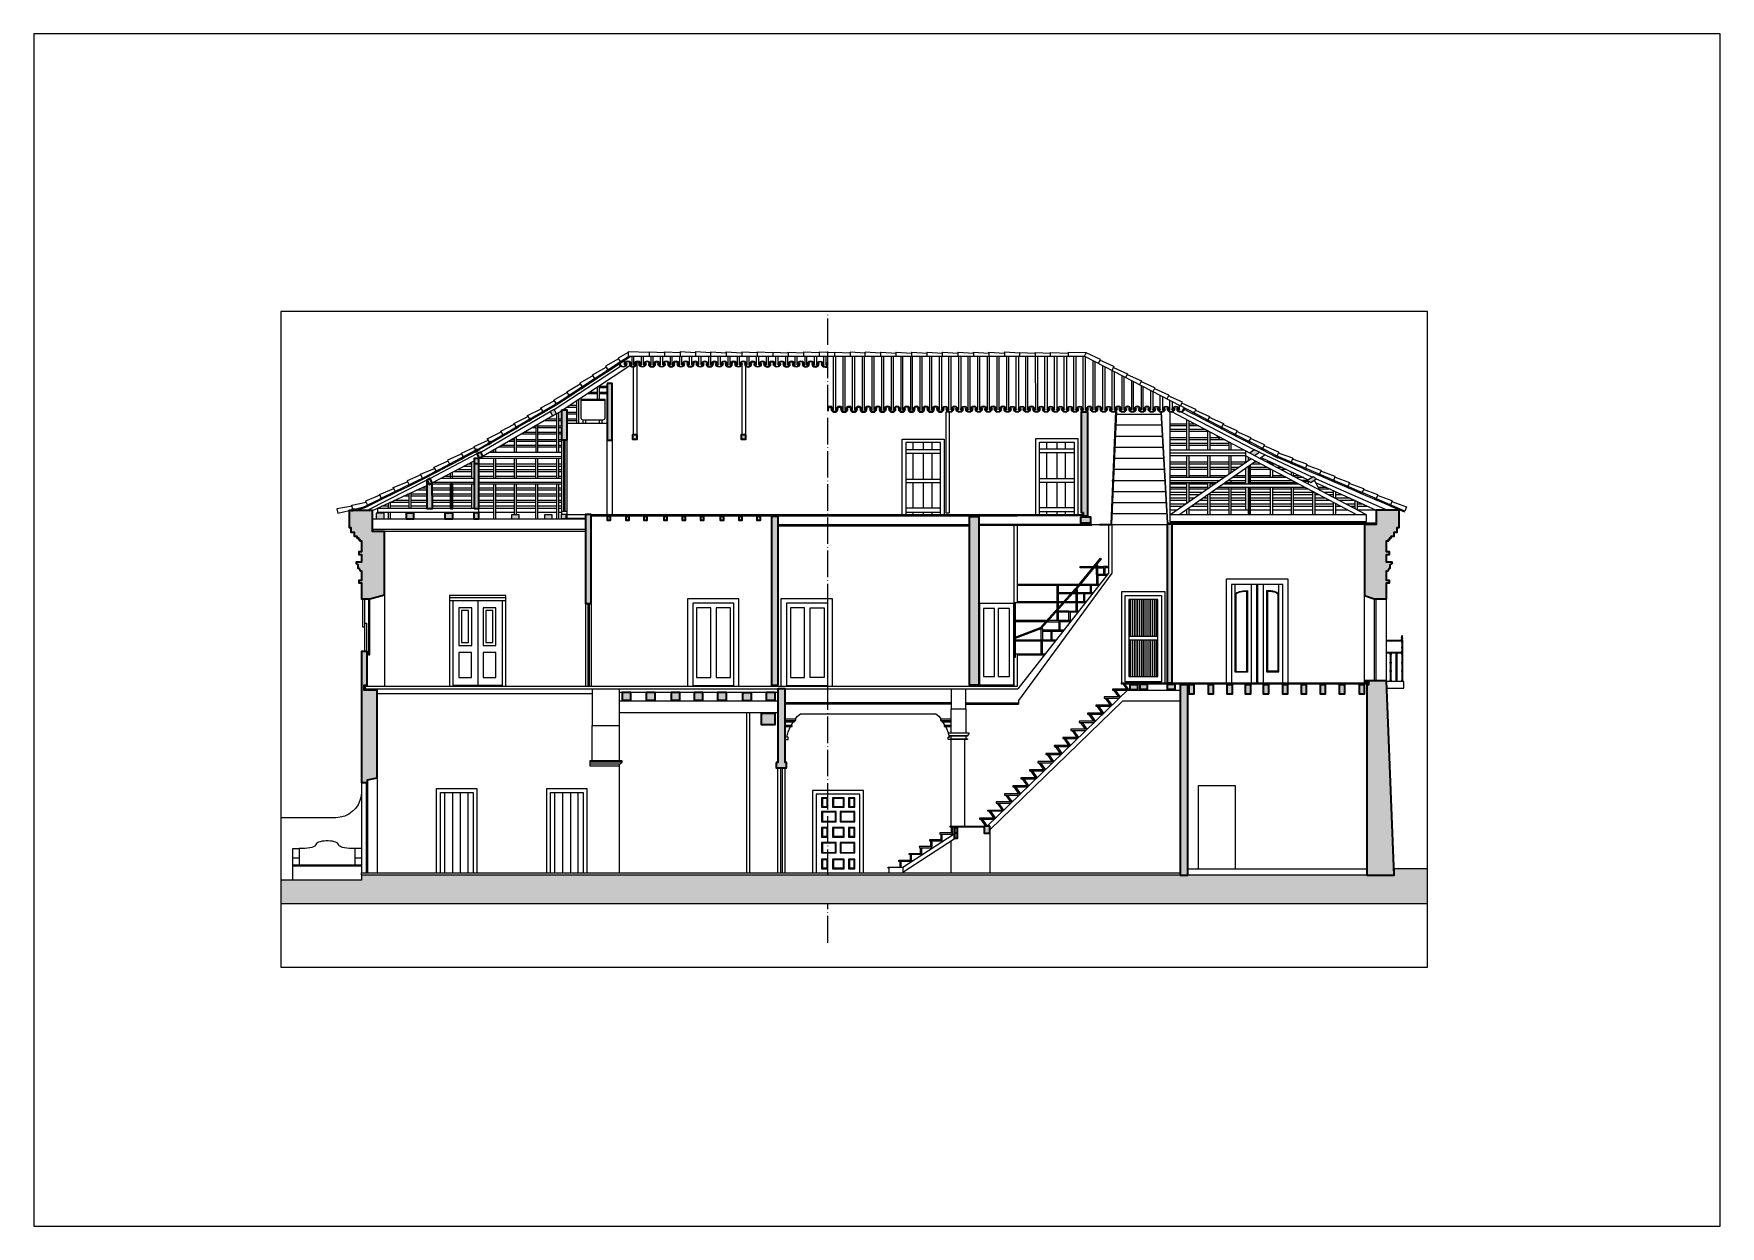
# Paper-space layout 'Layout1' of a CAD drawing. Header units: millimetres. Extents: x -102 to 318, y 103 to 400.
# The model-space entities are those that its viewports show. They can reach past a viewport. Long polylines and large blocks are cut down to what shows.
import ezdxf

# ---------------------------------------------------------------- set-up
doc = ezdxf.new("R2010")
doc.units = ezdxf.units.MM
for name, color, linetype, lineweight in [('A-ALV-___-___-EXI', 250, 'Continuous', 35), ('A-BAS-___-___-EXI', 250, 'Continuous', 25), ('A-COB-___-___-EXI', 250, 'Continuous', 13), ('A-ESC-___-___-EXI', 250, 'Continuous', 25), ('A-JAN-___-___-EXI', 250, 'Continuous', 25), ('A-PIS-___-___-EXI', 250, 'Continuous', 25), ('A-POR-___-___-EXI', 250, 'Continuous', 25)]:
    doc.layers.add(name, color=color, linetype=linetype, lineweight=lineweight)

# ---------------------------------------------------------------- blocks, each defined once
blk = doc.blocks.new('A4 HORIZONTAL - A3-22929952-Não nomeada')
at = {"layer": 'A-ESC-___-___-EXI'}
for p, q in [((317.79, 400), (-102.21, 400)), ((-102.21, 400), (-102.21, 103)), ((317.79, 103), (317.79, 400)), ((-102.21, 103), (317.79, 103))]:
    blk.add_line(p, q, dxfattribs=at)

msp = doc.modelspace()

# ---------------------------------------------------------------- hatches: boundary and pattern name
at = {"layer": 'A-ALV-___-___-EXI'}
h = msp.add_hatch(color=11, dxfattribs=at)
h.paths.add_polyline_path([(25847, 460), (25847, 5196), (25657, 5196), (25657, 460)])
h.paths.add_polyline_path([(30984, 460), (30794, 5301), (30245, 5301), (30245, 5270), (30346, 5270), (30346, 5200), (30300, 5200), (30300, 460)])
h.paths.add_polyline_path([(5268, 2766), (5419, 2766), (5419, 2836), (5660, 2882), (5660, 5064), (5334, 5064), (5334, 5192), (5408, 5192), (5408, 6032), (5268, 6032)])
h.paths.add_polyline_path([(15596, 3131), (15849, 3131), (15849, 3267), (15814, 3267), (15814, 5103), (15635, 5103), (15635, 3267), (15596, 3267)])
h.paths.add_polyline_path([(15476, 5188), (15639, 5188), (15639, 9388), (15476, 9388), (15476, 6334)])
h.paths.add_polyline_path([(20399, 5196), (20648, 5196), (20648, 9384), (20399, 9384), (20399, 6334)])
h.paths.add_polyline_path([(25330, 5247), (25454, 5247), (25454, 9202), (25330, 9202), (25330, 6334)])
h.paths.add_polyline_path([(10988, 7226), (10988, 9443), (10848, 9443), (10848, 7226)])
h.paths.add_polyline_path([(30794, 7339), (30794, 7736), (30864, 7736), (30864, 7798), (30794, 7798), (30794, 8039), (30833, 8039), (30868, 8105), (30887, 8105), (30887, 8187), (30930, 8222), (30930, 8257), (30794, 8257), (30794, 8447), (30864, 8447), (30864, 8510), (30794, 8510), (30794, 8786), (30840, 8786), (30840, 8821), (30872, 8821), (30872, 8859), (30910, 8859), (30910, 8906), (30980, 8906), (30980, 9003), (31062, 9003), (31062, 9116), (31105, 9116), (31105, 9548), (30537, 9548), (30537, 9190), (30245, 9190), (30245, 7428), (30486, 7339)])
h.paths.add_polyline_path([(5478, 7339), (5839, 7440), (5839, 9015), (5540, 9015), (5540, 9544), (5068, 9544), (5027, 9532), (5023, 9544), (4960, 9544), (4960, 9116), (5003, 9116), (5003, 9003), (5085, 9003), (5085, 8906), (5151, 8906), (5151, 8859), (5190, 8859), (5190, 8821), (5225, 8821), (5225, 8786), (5268, 8786), (5268, 8509), (5202, 8509), (5202, 8447), (5268, 8447), (5268, 8257), (5132, 8257), (5132, 8222), (5174, 8187), (5174, 8105), (5198, 8105), (5233, 8039), (5268, 8039), (5268, 7798), (5202, 7798), (5202, 7736), (5268, 7736), (5268, 7339)])
h.paths.add_polyline_path([(23242, 9412), (23354, 9412), (23354, 11986), (23187, 11986), (23187, 9493), (23242, 9493)])
h.paths.add_polyline_path([(6897, 9591), (7033, 9591), (7029, 10228), (6948, 10186), (6897, 10298), (6897, 10186)])
h.paths.add_polyline_path([(7484, 9591), (7531, 9591), (7531, 10193), (7484, 10193)])
h.paths.add_polyline_path([(8188, 9591), (8188, 10711), (8072, 10711), (8072, 9591)])
h.paths.add_polyline_path([(11513, 11294), (11513, 12705), (11385, 12705), (11385, 11294)])
h.paths.add_polyline_path([(10245, 11298), (10385, 11298), (10385, 12037), (10245, 12037)])
at = {"layer": 'A-BAS-___-___-EXI', "true_color": 0xcb9898}
msp.add_hatch(color=253, dxfattribs=at).paths.add_polyline_path([(31815, -249), (31815, 619), (30981, 619), (30981, 549), (30984, 460), (5268, 460), (5268, 331), (3253, 331), (3253, -249), (24675, -249)])
at = {"layer": 'A-COB-___-___-EXI', "true_color": 0xc19a82}
h = msp.add_hatch(color=33, dxfattribs=at)
h.paths.add_polyline_path([(20037, 1377), (20111, 1377), (20111, 1502), (20037, 1502)])
h.paths.add_polyline_path([(20776, 1502), (20916, 1502), (20916, 1681), (20776, 1681)])
h.paths.add_polyline_path([(20037, 1517), (20111, 1517), (20111, 1642), (20037, 1642)])
h.paths.add_polyline_path([(15565, 4208), (15565, 4488), (15223, 4488), (15223, 4208)])
h.paths.add_polyline_path([(14756, 4811), (14982, 4811), (14982, 5002), (14756, 5002)])
h.paths.add_polyline_path([(13769, 4815), (13769, 5006), (13547, 5006), (13547, 4815)])
h.paths.add_polyline_path([(11754, 4815), (11976, 4815), (11976, 5006), (11754, 5006)])
h.paths.add_polyline_path([(14134, 4815), (14356, 4815), (14356, 5006), (14134, 5006)])
h.paths.add_polyline_path([(12975, 4815), (13197, 4815), (13197, 5006), (12975, 5006)])
h.paths.add_polyline_path([(12357, 4815), (12579, 4815), (12579, 5006), (12357, 5006)])
h.paths.add_polyline_path([(15569, 4815), (15569, 5006), (15347, 5006), (15347, 4815)])
h.paths.add_polyline_path([(27725, 4975), (27862, 4975), (27862, 5196), (27725, 5196)])
h.paths.add_polyline_path([(30245, 4975), (30245, 5196), (30109, 5196), (30109, 4975)])
h.paths.add_polyline_path([(29615, 4975), (29752, 4975), (29752, 5196), (29615, 5196)])
h.paths.add_polyline_path([(29141, 4975), (29277, 4975), (29277, 5196), (29141, 5196)])
h.paths.add_polyline_path([(28667, 4975), (28803, 4975), (28803, 5196), (28667, 5196)])
h.paths.add_polyline_path([(28200, 4975), (28336, 4975), (28336, 5196), (28200, 5196)])
h.paths.add_polyline_path([(25999, 4975), (25999, 5196), (25867, 5196), (25867, 4975)])
h.paths.add_polyline_path([(27274, 4975), (27410, 4975), (27410, 5196), (27274, 5196)])
h.paths.add_polyline_path([(26819, 4975), (26956, 4975), (26956, 5196), (26819, 5196)])
h.paths.add_polyline_path([(26349, 4975), (26485, 4975), (26485, 5196), (26349, 5196)])
h.paths.add_polyline_path([(24401, 5087), (24599, 5087), (24599, 5200), (24401, 5200)])
h.paths.add_polyline_path([(25532, 5091), (25532, 5204), (25334, 5204), (25334, 5091)])
h.paths.add_polyline_path([(24675, 5091), (24844, 5091), (24844, 5204), (24646, 5204), (24646, 5091)])
h.paths.add_polyline_path([(23176, 9237), (23428, 9237), (23428, 9377), (23176, 9377)])
h.paths.add_polyline_path([(15200, 9299), (15200, 9388), (15114, 9388), (15114, 9299)])
h.paths.add_polyline_path([(12878, 9299), (12878, 9388), (12792, 9388), (12792, 9299)])
h.paths.add_polyline_path([(13255, 9299), (13337, 9299), (13337, 9388), (13255, 9388)])
h.paths.add_polyline_path([(13706, 9299), (13792, 9299), (13792, 9388), (13706, 9388)])
h.paths.add_polyline_path([(12384, 9299), (12384, 9388), (12299, 9388), (12299, 9299)])
h.paths.add_polyline_path([(11929, 9299), (11929, 9388), (11848, 9388), (11848, 9299)])
h.paths.add_polyline_path([(14745, 9299), (14745, 9388), (14663, 9388), (14663, 9299)])
h.paths.add_polyline_path([(11466, 9299), (11466, 9388), (11385, 9388), (11385, 9299)])
h.paths.add_polyline_path([(14286, 9299), (14286, 9388), (14200, 9388), (14200, 9299)])
h.paths.add_polyline_path([(8060, 9334), (8188, 9334), (8188, 9482), (8060, 9482)])
h.paths.add_polyline_path([(5828, 9334), (5828, 9478), (5633, 9478), (5633, 9334)])
h.paths.add_polyline_path([(6380, 9334), (6574, 9334), (6574, 9478), (6380, 9478)])
h.paths.add_polyline_path([(10016, 9334), (10016, 9435), (9821, 9435), (9821, 9334)])
h.paths.add_polyline_path([(7344, 9334), (7539, 9334), (7539, 9478), (7344, 9478)])
h.paths.add_polyline_path([(9195, 9334), (9195, 9435), (9001, 9435), (9001, 9334)])
h.paths.add_polyline_path([(10366, 9338), (10366, 9443), (10241, 9443), (10241, 9338)])
h.paths.add_polyline_path([(5027, 9532), (5097, 9552), (5089, 9575), (5019, 9556)])
h.paths.add_polyline_path([(5392, 9633), (5458, 9665), (5447, 9692), (5380, 9661)])
h.paths.add_polyline_path([(30914, 9641), (30926, 9668), (30856, 9696), (30848, 9672)])
h.paths.add_polyline_path([(30560, 9793), (30572, 9820), (30502, 9847), (30494, 9824)])
h.paths.add_polyline_path([(5738, 9804), (5804, 9836), (5793, 9863), (5727, 9828)])
h.paths.add_polyline_path([(30207, 9948), (30218, 9972), (30152, 10003), (30140, 9976)])
h.paths.add_polyline_path([(6084, 9972), (6150, 10003), (6139, 10030), (6073, 9995)])
h.paths.add_polyline_path([(29853, 10100), (29864, 10123), (29798, 10155), (29787, 10127)])
h.paths.add_polyline_path([(6430, 10139), (6497, 10174), (6485, 10197), (6419, 10166)])
h.paths.add_polyline_path([(6948, 10186), (7029, 10228), (6975, 10337), (6897, 10298)])
h.paths.add_polyline_path([(28908, 10240), (29040, 10333), (28962, 10376), (28818, 10291)])
h.paths.add_polyline_path([(29499, 10252), (29510, 10275), (29444, 10306), (29433, 10279)])
h.paths.add_polyline_path([(29149, 10403), (29157, 10427), (29090, 10458), (29079, 10431), (29116, 10416)])
h.paths.add_polyline_path([(7103, 10477), (7165, 10512), (7154, 10536), (7088, 10504)])
h.paths.add_polyline_path([(28795, 10555), (28807, 10578), (28737, 10610), (28725, 10582)])
h.paths.add_polyline_path([(7418, 10644), (7484, 10676), (7469, 10703), (7406, 10668)])
h.paths.add_polyline_path([(28441, 10707), (28453, 10730), (28383, 10761), (28375, 10734)])
h.paths.add_polyline_path([(8188, 10711), (8188, 10839), (8072, 10839), (8072, 10711)])
h.paths.add_polyline_path([(7756, 10823), (7823, 10858), (7811, 10882), (7745, 10847)])
h.paths.add_polyline_path([(8196, 10843), (8289, 10891), (8235, 10998), (8138, 10952)])
h.paths.add_polyline_path([(28083, 10854), (28095, 10882), (28033, 10913), (28017, 10889)])
h.paths.add_polyline_path([(27504, 10913), (27628, 10994), (27504, 11053), (27386, 10976)])
h.paths.add_polyline_path([(8099, 11002), (8165, 11037), (8149, 11061), (8087, 11026)])
h.paths.add_polyline_path([(27725, 11041), (27737, 11064), (27675, 11099), (27659, 11076)])
h.paths.add_polyline_path([(8437, 11189), (8499, 11228), (8484, 11251), (8421, 11212)])
h.paths.add_polyline_path([(27383, 11220), (27399, 11243), (27333, 11278), (27321, 11251)])
h.paths.add_polyline_path([(12128, 11317), (12128, 11426), (12019, 11426), (12019, 11317)])
h.paths.add_polyline_path([(14838, 11317), (14838, 11426), (14725, 11426), (14725, 11317)])
h.paths.add_polyline_path([(8768, 11383), (8830, 11418), (8818, 11446), (8752, 11407)])
h.paths.add_polyline_path([(27045, 11395), (27057, 11418), (26990, 11453), (26979, 11430)])
h.paths.add_polyline_path([(26703, 11574), (26714, 11597), (26648, 11632), (26637, 11605)])
h.paths.add_polyline_path([(9098, 11578), (9164, 11613), (9149, 11636), (9086, 11601)])
h.paths.add_polyline_path([(26361, 11749), (26372, 11776), (26310, 11807), (26294, 11784)])
h.paths.add_polyline_path([(9433, 11768), (9495, 11807), (9483, 11831), (9417, 11792)])
h.paths.add_polyline_path([(10025, 11895), (10121, 11947), (10063, 12056), (9969, 12006)])
h.paths.add_polyline_path([(26018, 11928), (26034, 11951), (25968, 11986), (25952, 11959)])
h.paths.add_polyline_path([(9763, 11963), (9829, 11998), (9814, 12021), (9751, 11986)])
h.paths.add_polyline_path([(10098, 12157), (10160, 12192), (10148, 12219), (10082, 12181)])
h.paths.add_polyline_path([(10417, 12363), (10479, 12406), (10463, 12429), (10401, 12387)])
h.paths.add_polyline_path([(10739, 12573), (10801, 12612), (10786, 12636), (10724, 12597)])
h.paths.add_polyline_path([(11062, 12787), (11124, 12826), (11109, 12849), (11046, 12811)])
h.paths.add_polyline_path([(11381, 12997), (11443, 13036), (11428, 13059), (11369, 13021)])

# ---------------------------------------------------------------- linework, layer by layer
at = {"layer": 'A-ALV-___-___-EXI', "color": 18, "lineweight": 9}
for p, q in [((16876, 14409), (16876, 14413)), ((16876, 13666), (16876, 14327)), ((16876, 13584), (16876, 13588)), ((16876, 12838), (16876, 13499)), ((12034, 13110), (12034, 11426)), ((12120, 13238), (12120, 11426)), ((14741, 13172), (14741, 11426)), ((14826, 13141), (14826, 11426)), ((16876, 12756), (16876, 12760)), ((16876, 12013), (16876, 12674)), ((10121, 11947), (10245, 12025)), ((16876, 11932), (16876, 11935)), ((16876, 11185), (16876, 11846)), ((8398, 11325), (8453, 11232)), ((16876, 11103), (16876, 11107)), ((16876, 10361), (16876, 11022)), ((10245, 10691), (10179, 10691)), ((6897, 10096), (6749, 10096)), ((16876, 10275), (16876, 10279)), ((16876, 9532), (16876, 10193)), ((4964, 9544), (5081, 9573)), ((16876, 9451), (16876, 9455)), ((16876, 8708), (16876, 9369)), ((5548, 9073), (5548, 9027)), ((20648, 9202), (23452, 9202)), ((20648, 9174), (23452, 9174)), ((23452, 9202), (23452, 9174)), ((23452, 9190), (23646, 9190)), ((30518, 9233), (30518, 9202)), ((16876, 8622), (16876, 8626)), ((16876, 7880), (16876, 8541)), ((16876, 7798), (16876, 7802)), ((16876, 7051), (16876, 7712)), ((16876, 6970), (16876, 6973)), ((16876, 6227), (16876, 6888)), ((16876, 6145), (16876, 6149)), ((16876, 5398), (16876, 6060)), ((16876, 5317), (16876, 5321)), ((16876, 4574), (16876, 5235)), ((14912, 5006), (14911, 5002)), ((15814, 4757), (19952, 4757)), ((15814, 4730), (19952, 4730)), ((14865, 514), (14865, 4508)), ((14939, 514), (14939, 4508)), ((15966, 4189), (16020, 4282)), ((16876, 4488), (16876, 4492)), ((16876, 3746), (16876, 4407)), ((19800, 4189), (19746, 4282)), ((19952, 4002), (19952, 4601)), ((20317, 4601), (20317, 4002)), ((11008, 3306), (11008, 4189)), ((11688, 3306), (11688, 4189)), ((19882, 4002), (19816, 4162)), ((19952, 3855), (19952, 3913)), ((19952, 1681), (19952, 3839)), ((20282, 3839), (20282, 1681)), ((20317, 3917), (20317, 3855)), ((16876, 3664), (16876, 3668)), ((16876, 2921), (16876, 3582)), ((11758, 3275), (10953, 3275)), ((16876, 2836), (16876, 2840)), ((16876, 2093), (16876, 2754)), ((16876, 2011), (16876, 2015)), ((16876, 1265), (16876, 1926)), ((19952, 514), (19952, 1323)), ((20916, 1502), (20916, 514)), ((3716, 884), (3557, 884)), ((5268, 884), (5104, 884)), ((16876, 1183), (16876, 1187)), ((16876, 460), (16876, 1101)), ((3557, 720), (5268, 720)), ((3557, 693), (5268, 693)), ((16876, -388), (16876, -249)), ((16876, -470), (16876, -466)), ((16876, -1228), (16876, -551))]:
    msp.add_line(p, q, dxfattribs=at)
at = {"layer": 'A-ALV-___-___-EXI'}
for p, q in [((8072, 10711), (8072, 9591)), ((8188, 9591), (8188, 10711)), ((8072, 9591), (8188, 9591))]:
    msp.add_line(p, q, dxfattribs=at)
for points in [[(11385, 12705), (11385, 11294), (11513, 11294), (11513, 12705)], [(10245, 12037), (10245, 11298), (10385, 11298), (10385, 12037)], [(23242, 9493), (23242, 9412), (23354, 9412), (23354, 11986), (23187, 11986), (23187, 9493)], [(12128, 11426), (12019, 11426), (12019, 11317), (12128, 11317)], [(14838, 11426), (14725, 11426), (14725, 11317), (14838, 11317)], [(8087, 11026), (8099, 11002), (8165, 11037), (8149, 11061)], [(8289, 10891), (8235, 10998), (8138, 10952), (8196, 10843)], [(8499, 11228), (8484, 11251), (8421, 11212), (8437, 11189)], [(8188, 10711), (8188, 10839), (8072, 10839), (8072, 10711)], [(6897, 10298), (6948, 10186), (7029, 10228), (6975, 10337)], [(7484, 9591), (7531, 9591), (7531, 10193), (7484, 10193)], [(5019, 9556), (5027, 9532), (5097, 9552), (5089, 9575)], [(6574, 9334), (6574, 9478), (6380, 9478), (6380, 9334)], [(7539, 9334), (7539, 9478), (7344, 9478), (7344, 9334)], [(8188, 9334), (8188, 9482), (8060, 9482), (8060, 9334)], [(10988, 9443), (10848, 9443), (10848, 7226), (10988, 7226)], [(11466, 9388), (11385, 9388), (11385, 9299), (11466, 9299)], [(11848, 9388), (11848, 9299), (11929, 9299), (11929, 9388)], [(12299, 9388), (12299, 9299), (12384, 9299), (12384, 9388)], [(12792, 9388), (12792, 9299), (12878, 9299), (12878, 9388)], [(13255, 9388), (13255, 9299), (13337, 9299), (13337, 9388)], [(13706, 9388), (13706, 9299), (13792, 9299), (13792, 9388)], [(14200, 9388), (14200, 9299), (14286, 9299), (14286, 9388)], [(14663, 9388), (14663, 9299), (14745, 9299), (14745, 9388)], [(15114, 9388), (15114, 9299), (15200, 9299), (15200, 9388)], [(15639, 5188), (15639, 9388), (15476, 9388), (15476, 5188)], [(20648, 9384), (20399, 9384), (20399, 5196), (20648, 5196)], [(23176, 9377), (23176, 9237), (23428, 9237), (23428, 9377)], [(30486, 7339), (30794, 7339), (30794, 7736), (30864, 7736), (30864, 7798), (30794, 7798), (30794, 8039), (30833, 8039), (30868, 8105), (30887, 8105), (30887, 8187), (30930, 8222), (30930, 8257), (30794, 8257), (30794, 8447), (30864, 8447), (30864, 8510), (30794, 8510), (30794, 8786), (30840, 8786), (30840, 8821), (30872, 8821), (30872, 8859), (30910, 8859), (30910, 8906), (30980, 8906), (30980, 9003), (31062, 9003), (31062, 9116), (31105, 9116), (31105, 9548), (30537, 9548), (30537, 9190), (30245, 9190), (30245, 7428)], [(25330, 5247), (25454, 5247), (25454, 9202), (25330, 9202)], [(5419, 2766), (5419, 2836), (5660, 2882), (5660, 5064), (5334, 5064), (5334, 5192), (5408, 5192), (5408, 6032), (5268, 6032), (5268, 2766)], [(15596, 3267), (15596, 3131), (15849, 3131), (15849, 3267), (15814, 3267), (15814, 5103), (15635, 5103), (15635, 3267)], [(24401, 5200), (24401, 5087), (24599, 5087), (24599, 5200)], [(24646, 5204), (24646, 5091), (24844, 5091), (24844, 5204)], [(25334, 5204), (25334, 5091), (25532, 5091), (25532, 5204)], [(25657, 5196), (25657, 460), (25847, 460), (25847, 5196)], [(25867, 5196), (25867, 4975), (25999, 4975), (25999, 5196)], [(26349, 5196), (26349, 4975), (26485, 4975), (26485, 5196)], [(26956, 5196), (26819, 5196), (26819, 4975), (26956, 4975)], [(27274, 5196), (27274, 4975), (27410, 4975), (27410, 5196)], [(27862, 4975), (27862, 5196), (27725, 5196), (27725, 4975)], [(28336, 5196), (28200, 5196), (28200, 4975), (28336, 4975)], [(28803, 5196), (28667, 5196), (28667, 4975), (28803, 4975)], [(29277, 5196), (29141, 5196), (29141, 4975), (29277, 4975)], [(29752, 5196), (29615, 5196), (29615, 4975), (29752, 4975)], [(30245, 5196), (30109, 5196), (30109, 4975), (30245, 4975)], [(30300, 460), (30984, 460), (30794, 5301), (30245, 5301), (30245, 5270), (30346, 5270), (30346, 5200), (30300, 5200)], [(11754, 5006), (11754, 4815), (11976, 4815), (11976, 5006)], [(12357, 5006), (12357, 4815), (12579, 4815), (12579, 5006)], [(12975, 5006), (12975, 4815), (13197, 4815), (13197, 5006)], [(13547, 5006), (13547, 4815), (13769, 4815), (13769, 5006)], [(14134, 5006), (14134, 4815), (14356, 4815), (14356, 5006)], [(14756, 5002), (14756, 4811), (14982, 4811), (14982, 5002)], [(15569, 4815), (15569, 5006), (15347, 5006), (15347, 4815)], [(15565, 4488), (15223, 4488), (15223, 4208), (15565, 4208)], [(20916, 1681), (20776, 1681), (20776, 1502), (20916, 1502)], [(20037, 1642), (20037, 1517), (20111, 1517), (20111, 1642)], [(20111, 1502), (20037, 1502), (20037, 1377), (20111, 1377)]]:
    msp.add_lwpolyline(points, close=True, dxfattribs=at)
at = {"layer": 'A-ALV-___-___-EXI', "color": 18, "lineweight": 9, "flags": 128}
for points in [[(8117, 11043), (8072, 11138), (8418, 11294)], [(8164, 11038), (8200, 11057), (8434, 11193)], [(11008, 5103), (11008, 4189), (11688, 4189), (11688, 5103)], [(19952, 5103), (19952, 4601), (20317, 4601), (20317, 5103)], [(15814, 4313), (16082, 4313), (16082, 4345), (15814, 4345)], [(15814, 4282), (16051, 4282), (16051, 4313)], [(16063, 4345), (16125, 4418), (16195, 4481), (19571, 4481), (19641, 4418), (19703, 4345)], [(19952, 4345), (19683, 4345), (19683, 4314), (19952, 4314)], [(19715, 4313), (19715, 4282), (19952, 4282)], [(15814, 4162), (15993, 4162), (15993, 4189), (15814, 4189)], [(15814, 3839), (15892, 3839), (15892, 3894), (15857, 3894), (15896, 4030), (15950, 4162)], [(19952, 4189), (19773, 4189), (19773, 4162), (19952, 4162)], [(19940, 3839), (19940, 3855), (20356, 3855), (20356, 3839), (19952, 3839), (19874, 3839), (19874, 3893), (19909, 3893), (19893, 3964)], [(19905, 3940), (19882, 3979), (19882, 4002), (20387, 4002), (20387, 3979), (20360, 3940), (20360, 3917), (19905, 3913), (19905, 3940), (20360, 3940)], [(11688, 514), (11688, 3225), (10953, 3225)], [(5268, 2532), (5260, 2424), (5229, 2315), (5182, 2214), (5120, 2120), (5038, 2042), (4949, 1976), (4848, 1930), (4739, 1902), (4626, 1891), (3253, 1891)], [(5104, 1121), (5031, 1121), (4964, 1125), (4898, 1132), (4844, 1140), (4793, 1152), (4754, 1164), (4723, 1179), (4708, 1191), (4700, 1206), (4696, 1226), (4680, 1245), (4657, 1265), (4626, 1280), (4587, 1292), (4541, 1304), (4494, 1307), (4439, 1311), (4385, 1311), (4334, 1307), (4284, 1304), (4241, 1292), (4198, 1280), (4167, 1265), (4144, 1245), (4128, 1226), (4124, 1206), (4120, 1195), (4101, 1179), (4070, 1164), (4027, 1152), (3977, 1140), (3918, 1132), (3856, 1125), (3786, 1121), (3716, 1121), (3716, 720)], [(3557, 331), (3557, 1121), (3716, 1121)], [(5268, 1121), (5104, 1121), (5104, 720)]]:
    msp.add_lwpolyline(points, dxfattribs=at)
at = {"layer": 'A-ALV-___-___-EXI'}
for points in [[(6897, 10298), (6897, 9591), (7033, 9591), (7029, 10228)], [(5023, 9544), (4960, 9544), (4960, 9116), (5003, 9116), (5003, 9003), (5085, 9003), (5085, 8906), (5151, 8906), (5151, 8859), (5190, 8859), (5190, 8821), (5225, 8821), (5225, 8786), (5268, 8786), (5268, 8509), (5202, 8509), (5202, 8447), (5268, 8447), (5268, 8257), (5132, 8257), (5132, 8222), (5174, 8187), (5174, 8105), (5198, 8105), (5233, 8039), (5268, 8039), (5268, 7798), (5202, 7798), (5202, 7736), (5268, 7736), (5268, 7339), (5478, 7339), (5839, 7440), (5839, 9015), (5540, 9015), (5540, 9544), (5068, 9544)]]:
    msp.add_lwpolyline(points, dxfattribs=at)
at = {"layer": 'A-ALV-___-___-EXI', "color": 18, "lineweight": 9, "flags": 128}
msp.add_lwpolyline([(10953, 3306), (10953, 3182), (11688, 3182), (11688, 3225), (11758, 3275), (11758, 3306)], close=True, dxfattribs=at)
at = {"layer": 'A-BAS-___-___-EXI'}
msp.add_line((3253, -249), (31815, -249), dxfattribs=at)
msp.add_lwpolyline([(31815, 619), (30981, 619), (30981, 549)], dxfattribs=at)
at = {"layer": 'A-COB-___-___-EXI', "color": 18, "lineweight": 9}
for p, q in [((12431, 13495), (12431, 13386)), ((12816, 13495), (13201, 13472)), ((13201, 13491), (13201, 13386)), ((13586, 13491), (13586, 13386)), ((14352, 13491), (14737, 13468)), ((14737, 13487), (14737, 13386)), ((15122, 13487), (15122, 13386)), ((15507, 13487), (15507, 13386)), ((15892, 13487), (16277, 13464)), ((16277, 13487), (16277, 13386)), ((16662, 13487), (16662, 13386)), ((17047, 13487), (17047, 13394)), ((18198, 13483), (18583, 13460)), ((18583, 13483), (18968, 13460)), ((18968, 13483), (19353, 13460)), ((19353, 13483), (19738, 13460)), ((19738, 13483), (20123, 13460)), ((20123, 13483), (20508, 13460)), ((20508, 13483), (20508, 13386)), ((20893, 13483), (20893, 13386)), ((21278, 13483), (21278, 13386)), ((22044, 13479), (22429, 13456)), ((10063, 12056), (11715, 13137)), ((10265, 12037), (11945, 13153)), ((11023, 12919), (11358, 13114)), ((11083, 12833), (11395, 13038)), ((11342, 13133), (11350, 13110)), ((11442, 13037), (11976, 13386)), ((11719, 13250), (11925, 13386)), ((12236, 13168), (12236, 13386)), ((12715, 13168), (12715, 13386)), ((13193, 13168), (13193, 13386)), ((13671, 13168), (13671, 13386)), ((14150, 13168), (14150, 13386)), ((14628, 13168), (14628, 13386)), ((15106, 13168), (15106, 13386)), ((15585, 13168), (15585, 13386)), ((16063, 13168), (16063, 13386)), ((23666, 13304), (23615, 13211)), ((24004, 13125), (23654, 13285)), ((10464, 12428), (11047, 12810)), ((10700, 12709), (10704, 12686)), ((10799, 12616), (11062, 12788)), ((11123, 12828), (11392, 13004)), ((11124, 12604), (11140, 12604)), ((11140, 12309), (11140, 12616)), ((11194, 12309), (11194, 12651)), ((11194, 12636), (11385, 12636)), ((11194, 12604), (11385, 12604)), ((24346, 12947), (24296, 12853)), ((24688, 12772), (24638, 12674)), ((10121, 12204), (10403, 12388)), ((10158, 12197), (10415, 12365)), ((10378, 12499), (10382, 12480)), ((10478, 12406), (10738, 12576)), ((10630, 11714), (10630, 12258)), ((10681, 11714), (10681, 12293)), ((10731, 12289), (11334, 12289)), ((10903, 12457), (11140, 12457)), ((10945, 12488), (11140, 12488)), ((11194, 12488), (11385, 12488)), ((11194, 12457), (11385, 12457)), ((8235, 10998), (9969, 12006)), ((9097, 11607), (10083, 12179)), ((9163, 11615), (9431, 11771)), ((9398, 11904), (9744, 12075)), ((9495, 11808), (9763, 11963)), ((9732, 12095), (9783, 12006)), ((9825, 11780), (10129, 11780)), ((9827, 12001), (10098, 12157)), ((9899, 11823), (10129, 11823)), ((10129, 10994), (10129, 11951)), ((10179, 10994), (10179, 11982)), ((10179, 11823), (10245, 11823)), ((10179, 11780), (10245, 11780)), ((10385, 11947), (10630, 11947)), ((10385, 11780), (10630, 11780)), ((10389, 11990), (10634, 11990)), ((10389, 11823), (10634, 11823)), ((10397, 12118), (10630, 12118)), ((10471, 12161), (10634, 12161)), ((10844, 11799), (10844, 11714)), ((11186, 11799), (11186, 11714)), ((11253, 11799), (11253, 11714)), ((29475, 9867), (25462, 11994)), ((27333, 11278), (25661, 12146)), ((25754, 12064), (25953, 11960)), ((25824, 11045), (25824, 11803)), ((25878, 11045), (25878, 11776)), ((25996, 11938), (26332, 11764)), ((26046, 12060), (25999, 11971)), ((26388, 11881), (26341, 11792)), ((8498, 11230), (8766, 11385)), ((8818, 11445), (9087, 11601)), ((8829, 11421), (9101, 11579)), ((9063, 11710), (9117, 11618)), ((9079, 10994), (9079, 11348)), ((9129, 10994), (9129, 11376)), ((9254, 11449), (9611, 11449)), ((9328, 11492), (9611, 11492)), ((9526, 11609), (9611, 11609)), ((9662, 10994), (9662, 11687)), ((9662, 11652), (10129, 11652)), ((9662, 11609), (10129, 11609)), ((9662, 11492), (10129, 11492)), ((9662, 11449), (10129, 11449)), ((10179, 11652), (10245, 11652)), ((10179, 11609), (10245, 11609)), ((10179, 11492), (10245, 11492)), ((10179, 11449), (10245, 11449)), ((10385, 11714), (11385, 11714)), ((25824, 11694), (25396, 11694)), ((25824, 11648), (25396, 11648)), ((25824, 11558), (25396, 11558)), ((25824, 11512), (25396, 11512)), ((25824, 11348), (25396, 11348)), ((26030, 11694), (25878, 11694)), ((26119, 11648), (25878, 11648)), ((26287, 11558), (25878, 11558)), ((26341, 11512), (25878, 11512)), ((26341, 11348), (25878, 11348)), ((26341, 11045), (26341, 11527)), ((26361, 11749), (26637, 11606)), ((26399, 11045), (26399, 11500)), ((26687, 11348), (26399, 11348)), ((26567, 11403), (26625, 11321)), ((26658, 11595), (27717, 11046)), ((26660, 11356), (26668, 11348)), ((26730, 11706), (26684, 11613)), ((27072, 11527), (27022, 11438)), ((27414, 11352), (27060, 11508)), ((8138, 10952), (6975, 10337)), ((7094, 10508), (8126, 11048)), ((7753, 10971), (7757, 10948)), ((7789, 10841), (8098, 11003)), ((8468, 10994), (10245, 10994)), ((8558, 10994), (8558, 11045)), ((8608, 10994), (8608, 11076)), ((8694, 11123), (9079, 11123)), ((8768, 11166), (9079, 11166)), ((8943, 11267), (9079, 11267)), ((9016, 11313), (9079, 11313)), ((9129, 11313), (9611, 11313)), ((9129, 11267), (9611, 11267)), ((9129, 11166), (9611, 11166)), ((9129, 11123), (9611, 11123)), ((9662, 11313), (10129, 11313)), ((9662, 11267), (10129, 11267)), ((9662, 11166), (10129, 11166)), ((9662, 11123), (10129, 11123)), ((10179, 11313), (10245, 11313)), ((10179, 11267), (10245, 11267)), ((10179, 11166), (10245, 11166)), ((10179, 11123), (10245, 11123)), ((10245, 11298), (10245, 9513)), ((10296, 11298), (10296, 9513)), ((10331, 11298), (10331, 9513)), ((10385, 9513), (10385, 11298)), ((25824, 11298), (25396, 11298)), ((25824, 11212), (25396, 11212)), ((25824, 11162), (25396, 11162)), ((27251, 11045), (25396, 11045)), ((27278, 10967), (25396, 10967)), ((26341, 11298), (25878, 11298)), ((26341, 11212), (25878, 11212)), ((26341, 11162), (25878, 11162)), ((26777, 11298), (26399, 11298)), ((26874, 11212), (26399, 11212)), ((26874, 11162), (26399, 11162)), ((26874, 11045), (26874, 11247)), ((26928, 11045), (26928, 11216)), ((27278, 11029), (27278, 10738)), ((27753, 11173), (27403, 11333)), ((27490, 11043), (27488, 11045)), ((27531, 10928), (27531, 10931)), ((27628, 10994), (28947, 10368)), ((27636, 10843), (27764, 10928)), ((27725, 11041), (28017, 10890)), ((7029, 10228), (8072, 10777)), ((7165, 10512), (7418, 10645)), ((7410, 10792), (7462, 10699)), ((7482, 10679), (7756, 10823)), ((8013, 10504), (7554, 10504)), ((8013, 10555), (7648, 10555)), ((8013, 10640), (7815, 10640)), ((8013, 10691), (7908, 10691)), ((8013, 10337), (8013, 10746)), ((8558, 10691), (8188, 10691)), ((8558, 10641), (8188, 10641)), ((8558, 10555), (8188, 10555)), ((8558, 10504), (8188, 10504)), ((8558, 10337), (8558, 10843)), ((8608, 10337), (8608, 10843)), ((9079, 10691), (8608, 10691)), ((9079, 10641), (8608, 10641)), ((9079, 10555), (8608, 10555)), ((9079, 10504), (8608, 10504)), ((9079, 10337), (9079, 10843)), ((9129, 10337), (9129, 10843)), ((9611, 10691), (9129, 10691)), ((9611, 10641), (9129, 10641)), ((9611, 10555), (9129, 10555)), ((9611, 10504), (9129, 10504)), ((9611, 10337), (9611, 10843)), ((9662, 10337), (9662, 10843)), ((10129, 10691), (9662, 10691)), ((10129, 10641), (9662, 10641)), ((10129, 10555), (9662, 10555)), ((10129, 10504), (9662, 10504)), ((10129, 10337), (10129, 10843)), ((10179, 10337), (10179, 10843)), ((10245, 10640), (10179, 10640)), ((10245, 10555), (10179, 10555)), ((10245, 10504), (10179, 10504)), ((25824, 10746), (25396, 10746)), ((25824, 10699), (25396, 10699)), ((25824, 10609), (25396, 10609)), ((25824, 10563), (25396, 10563)), ((25622, 9431), (27531, 10769)), ((25824, 10361), (25824, 10901)), ((25878, 10361), (25878, 10901)), ((26341, 10746), (25878, 10746)), ((26341, 10699), (25878, 10699)), ((26341, 10609), (25878, 10609)), ((26341, 10563), (25878, 10563)), ((26341, 10361), (26341, 10901)), ((26399, 10361), (26399, 10901)), ((26874, 10746), (26399, 10746)), ((26874, 10699), (26399, 10699)), ((26874, 10609), (26399, 10609)), ((26874, 10563), (26399, 10563)), ((26874, 10458), (26874, 10901)), ((26928, 10497), (26928, 10901)), ((27290, 10746), (26928, 10746)), ((27220, 10699), (26928, 10699)), ((27096, 10609), (26928, 10609)), ((27026, 10563), (26928, 10563)), ((27278, 10590), (27282, 10193)), ((27352, 10788), (27352, 10862)), ((27352, 10193), (27352, 10641)), ((27372, 10609), (27352, 10609)), ((27372, 10563), (27352, 10563)), ((27372, 10193), (27372, 10652)), ((27407, 10193), (27407, 10679)), ((27827, 10609), (27407, 10609)), ((27920, 10563), (27407, 10563)), ((27663, 10699), (27434, 10699)), ((27574, 10746), (27504, 10746)), ((27667, 10862), (28845, 10306)), ((27916, 10746), (27815, 10746)), ((27904, 10361), (27904, 10571)), ((27959, 10672), (27959, 10726)), ((27959, 10361), (27959, 10539)), ((28200, 10609), (28072, 10609)), ((28085, 10859), (28375, 10734)), ((28305, 10563), (28165, 10563)), ((28391, 10727), (28725, 10584)), ((28461, 10843), (28418, 10746)), ((28425, 10423), (28425, 10505)), ((28766, 10566), (29079, 10432)), ((28810, 10691), (28772, 10594)), ((29164, 10539), (29125, 10442)), ((6897, 10298), (5404, 9544)), ((5540, 9544), (6897, 10162)), ((5711, 9941), (6069, 10092)), ((6057, 10112), (6104, 10014)), ((6150, 10005), (6429, 10141)), ((6403, 10279), (6407, 10256)), ((6734, 10442), (6777, 10345)), ((7484, 10193), (7033, 10193)), ((7484, 10096), (7033, 10096)), ((8072, 10240), (7049, 10240)), ((8072, 10337), (7235, 10337)), ((8013, 10384), (7325, 10384)), ((7484, 10337), (7484, 10466)), ((7531, 10337), (7531, 10493)), ((8072, 10193), (7531, 10193)), ((8013, 10096), (7531, 10096)), ((8013, 9591), (8013, 10193)), ((8558, 10384), (8188, 10384)), ((10245, 10337), (8188, 10337)), ((10245, 10240), (8188, 10240)), ((10245, 10193), (8188, 10193)), ((8558, 10096), (8188, 10096)), ((8558, 9322), (8558, 10193)), ((9079, 10384), (8608, 10384)), ((8608, 9322), (8608, 10193)), ((9079, 10096), (8608, 10096)), ((9079, 9435), (9079, 10193)), ((9611, 10384), (9129, 10384)), ((9129, 9435), (9129, 10193)), ((9611, 10096), (9129, 10096)), ((9611, 9322), (9611, 10193)), ((10129, 10384), (9662, 10384)), ((9662, 9322), (9662, 10193)), ((10129, 10096), (9662, 10096)), ((10129, 9322), (10129, 10193)), ((10245, 10384), (10179, 10384)), ((10179, 9322), (10179, 10193)), ((10245, 10096), (10179, 10096)), ((25824, 10407), (25396, 10407)), ((26734, 10361), (25396, 10361)), ((26621, 10283), (25396, 10283)), ((26551, 10232), (25396, 10232)), ((25824, 10193), (25396, 10193)), ((25824, 10116), (25396, 10116)), ((25824, 9727), (25824, 10232)), ((26341, 10407), (25878, 10407)), ((25878, 9766), (25878, 10232)), ((26341, 10193), (25878, 10193)), ((26341, 10116), (25878, 10116)), ((26341, 10088), (26341, 10232)), ((26804, 10407), (26399, 10407)), ((26399, 10127), (26399, 10232)), ((26497, 10193), (26399, 10193)), ((28760, 10116), (26605, 10116)), ((28612, 10193), (26714, 10193)), ((27282, 10232), (26769, 10232)), ((27282, 10283), (26839, 10283)), ((26874, 9431), (26874, 10116)), ((26928, 10232), (26928, 10283)), ((26928, 9431), (26928, 10116)), ((27282, 10361), (26952, 10361)), ((27282, 10407), (27018, 10407)), ((27282, 10116), (27282, 9548)), ((27372, 10407), (27352, 10407)), ((27372, 10361), (27352, 10361)), ((27372, 10283), (27352, 10283)), ((27352, 9431), (27352, 10116)), ((27372, 9431), (27372, 10116)), ((27904, 10407), (27407, 10407)), ((28301, 10361), (27407, 10361)), ((28449, 10283), (27407, 10283)), ((28538, 10232), (27407, 10232)), ((27407, 9431), (27407, 10116)), ((27904, 10193), (27904, 10232)), ((27904, 9431), (27904, 10116)), ((28212, 10407), (27959, 10407)), ((27959, 10193), (27959, 10232)), ((27959, 9431), (27959, 10116)), ((28425, 10283), (28425, 10294)), ((28425, 10193), (28425, 10232)), ((28425, 9431), (28425, 10116)), ((28628, 10407), (28457, 10407)), ((28480, 10396), (28480, 10477)), ((28480, 10193), (28480, 10263)), ((28480, 9431), (28480, 10116)), ((28733, 10361), (28546, 10361)), ((28818, 10291), (28674, 10291)), ((28859, 10267), (28721, 10267)), ((28830, 10209), (28861, 10267)), ((28990, 10298), (29122, 10053)), ((29040, 10333), (30821, 9548)), ((29285, 10116), (29087, 10116)), ((29113, 10417), (29433, 10280)), ((29798, 10153), (29462, 10298)), ((29493, 10254), (29787, 10128)), ((29518, 10364), (29518, 10388)), ((29829, 10110), (30141, 9976)), ((29872, 10236), (29830, 10140)), ((30151, 10001), (29834, 10138)), ((30226, 10084), (29864, 10217)), ((5027, 9672), (5380, 9746)), ((5365, 9773), (5373, 9742)), ((5407, 9673), (5771, 9851)), ((5457, 9667), (5776, 9822)), ((5804, 9836), (6084, 9973)), ((5937, 9591), (5937, 9727)), ((6454, 9742), (5975, 9742)), ((5987, 9591), (5987, 9746)), ((6454, 9789), (6081, 9789)), ((6454, 9894), (6310, 9894)), ((6454, 9944), (6415, 9944)), ((6454, 9591), (6454, 9960)), ((6500, 9591), (6500, 9983)), ((6897, 9944), (6500, 9944)), ((6897, 9894), (6500, 9894)), ((6897, 9789), (6500, 9789)), ((6897, 9742), (6500, 9742)), ((6897, 10046), (6640, 10046)), ((7484, 10046), (7033, 10046)), ((7484, 9944), (7033, 9944)), ((7484, 9894), (7033, 9894)), ((7484, 9789), (7033, 9789)), ((7484, 9742), (7033, 9742)), ((8013, 10046), (7531, 10046)), ((8013, 9944), (7531, 9944)), ((8013, 9894), (7531, 9894)), ((8013, 9789), (7531, 9789)), ((8013, 9742), (7531, 9742)), ((8558, 10046), (8188, 10046)), ((8558, 9944), (8188, 9944)), ((8558, 9894), (8188, 9894)), ((8558, 9789), (8188, 9789)), ((8558, 9742), (8188, 9742)), ((9079, 10046), (8608, 10046)), ((9079, 9944), (8608, 9944)), ((9079, 9894), (8608, 9894)), ((9079, 9789), (8608, 9789)), ((9079, 9742), (8608, 9742)), ((9611, 10046), (9129, 10046)), ((9611, 9944), (9129, 9944)), ((9611, 9894), (9129, 9894)), ((9611, 9789), (9129, 9789)), ((9611, 9742), (9129, 9742)), ((10129, 10046), (9662, 10046)), ((10129, 9944), (9662, 9944)), ((10129, 9894), (9662, 9894)), ((10129, 9789), (9662, 9789)), ((10129, 9742), (9662, 9742)), ((10245, 10046), (10179, 10046)), ((10245, 9944), (10179, 9944)), ((10245, 9894), (10179, 9894)), ((10245, 9789), (10179, 9789)), ((10245, 9742), (10179, 9742)), ((25824, 10069), (25396, 10069)), ((25824, 9991), (25396, 9991)), ((25824, 9933), (25396, 9933)), ((25824, 9847), (25396, 9847)), ((25824, 9789), (25396, 9789)), ((25785, 9699), (25396, 9699)), ((26314, 10069), (25878, 10069)), ((26205, 9991), (25878, 9991)), ((26119, 9933), (25878, 9933)), ((25995, 9847), (25878, 9847)), ((25913, 9789), (25878, 9789)), ((26341, 9699), (26010, 9699)), ((26341, 9789), (26135, 9789)), ((26341, 9847), (26217, 9847)), ((26399, 9431), (26399, 9972)), ((26874, 9933), (26399, 9933)), ((26874, 9847), (26399, 9847)), ((26874, 9789), (26399, 9789)), ((26874, 9699), (26399, 9699)), ((26874, 9991), (26427, 9991)), ((26874, 10069), (26536, 10069)), ((27282, 10069), (26928, 10069)), ((27282, 9991), (26928, 9991)), ((27282, 9933), (26928, 9933)), ((27282, 9847), (26928, 9847)), ((27282, 9789), (26928, 9789)), ((27282, 9699), (26928, 9699)), ((27372, 10069), (27352, 10069)), ((27372, 9991), (27352, 9991)), ((27372, 9933), (27352, 9933)), ((27372, 9847), (27352, 9847)), ((27372, 9789), (27352, 9789)), ((27372, 9699), (27352, 9699)), ((27904, 10069), (27407, 10069)), ((27904, 9991), (27407, 9991)), ((27904, 9933), (27407, 9933)), ((27904, 9847), (27407, 9847)), ((27904, 9789), (27407, 9789)), ((27904, 9699), (27407, 9699)), ((28425, 10069), (27959, 10069)), ((28425, 9991), (27959, 9991)), ((28425, 9933), (27959, 9933)), ((28425, 9847), (27959, 9847)), ((28425, 9789), (27959, 9789)), ((28425, 9699), (27959, 9699)), ((28849, 10069), (28480, 10069)), ((28997, 9991), (28480, 9991)), ((28954, 9933), (28480, 9933)), ((28954, 9847), (28480, 9847)), ((28954, 9789), (28480, 9789)), ((28954, 9699), (28480, 9699)), ((28954, 9431), (28954, 10011)), ((29013, 9431), (29013, 9983)), ((29106, 9933), (29013, 9933)), ((29269, 9847), (29013, 9847)), ((29378, 9789), (29013, 9789)), ((29475, 9699), (29013, 9699)), ((29394, 10069), (29114, 10069)), ((29475, 9991), (29238, 9991)), ((29475, 9933), (29347, 9933)), ((29475, 9431), (29475, 9738)), ((29530, 9836), (29530, 10007)), ((29565, 9991), (29530, 9991)), ((29689, 9933), (29530, 9933)), ((29884, 9847), (29530, 9847)), ((29530, 9431), (29530, 9707)), ((29542, 9699), (29530, 9699)), ((30008, 9789), (29623, 9789)), ((30016, 9700), (29787, 9700)), ((30016, 9579), (30016, 9785)), ((30203, 9699), (30070, 9699)), ((30165, 9965), (30494, 9824)), ((30565, 9823), (30206, 9977)), ((30580, 9933), (30537, 9836)), ((30561, 9795), (30851, 9671)), ((30934, 9785), (30572, 9913)), ((30901, 9678), (30572, 9820)), ((10848, 9322), (5540, 9322)), ((5937, 9645), (5765, 9645)), ((5937, 9322), (5937, 9501)), ((6454, 9645), (5987, 9645)), ((5987, 9322), (5987, 9501)), ((6897, 9645), (6500, 9645)), ((7484, 9645), (7033, 9645)), ((7484, 9591), (7033, 9591)), ((8013, 9645), (7531, 9645)), ((8072, 9591), (7531, 9591)), ((8558, 9645), (8188, 9645)), ((8558, 9591), (8188, 9591)), ((8188, 9501), (8558, 9501)), ((9079, 9645), (8608, 9645)), ((9079, 9591), (8608, 9591)), ((8608, 9501), (9079, 9501)), ((9611, 9645), (9129, 9645)), ((9611, 9591), (9129, 9591)), ((9129, 9501), (9611, 9501)), ((10129, 9645), (9662, 9645)), ((10129, 9591), (9662, 9591)), ((9662, 9501), (10129, 9501)), ((10245, 9645), (10179, 9645)), ((10245, 9591), (10179, 9591)), ((10179, 9501), (10245, 9501)), ((10385, 9443), (10848, 9443)), ((25703, 9641), (25396, 9641)), ((25563, 9548), (25396, 9548)), ((25824, 9548), (25789, 9548)), ((25824, 9431), (25824, 9571)), ((25878, 9431), (25878, 9610)), ((26341, 9548), (25878, 9548)), ((26341, 9641), (25929, 9641)), ((26874, 9641), (26399, 9641)), ((26874, 9548), (26399, 9548)), ((27282, 9641), (26928, 9641)), ((27372, 9548), (26928, 9548)), ((27372, 9641), (27352, 9641)), ((27904, 9641), (27407, 9641)), ((27904, 9548), (27407, 9548)), ((28425, 9641), (27959, 9641)), ((28425, 9548), (27959, 9548)), ((28954, 9641), (28480, 9641)), ((28954, 9548), (28480, 9548)), ((29475, 9641), (29013, 9641)), ((29475, 9548), (29013, 9548)), ((29650, 9641), (29530, 9641)), ((29833, 9548), (29530, 9548)), ((30016, 9641), (29895, 9641)), ((30016, 9431), (30016, 9451)), ((30331, 9641), (30070, 9641)), ((30915, 9643), (31237, 9505)), ((5548, 9073), (10848, 9073)), ((5548, 9027), (10848, 9027)), ((25454, 9202), (30518, 9202))]:
    msp.add_line(p, q, dxfattribs=at)
at = {"layer": 'A-COB-___-___-EXI', "color": 18, "lineweight": 9, "flags": 128}
for points in [[(11906, 13479), (11661, 13339), (11669, 13316), (11342, 13133), (11400, 13044)], [(12431, 13472), (11906, 13495), (11898, 13476)], [(11906, 13495), (11906, 13386), (23273, 13386), (23316, 13464), (22861, 13479), (22861, 13386)], [(12423, 13472), (12431, 13495), (12816, 13472)], [(12808, 13472), (12816, 13495), (12816, 13386)], [(13586, 13468), (13201, 13491), (13193, 13468)], [(13983, 13168), (13990, 13196), (14006, 13219), (14029, 13234), (14056, 13242), (14084, 13234), (14111, 13219), (14126, 13196), (14130, 13168), (14150, 13168), (14142, 13203), (14122, 13234), (14091, 13254), (14056, 13262), (14021, 13254), (13994, 13234), (13971, 13203), (13967, 13168), (13982, 13168), (13967, 13168), (13967, 13386), (13967, 13491), (13967, 13468), (13586, 13491), (13578, 13468)], [(13967, 13491), (14352, 13468), (14352, 13491), (14352, 13386)], [(15122, 13464), (14737, 13487), (14729, 13468)], [(15507, 13464), (15122, 13487), (15114, 13468)], [(15499, 13468), (15507, 13487), (15892, 13464)], [(15884, 13464), (15892, 13487), (15892, 13386)], [(16662, 13464), (16277, 13487), (16269, 13464)], [(17047, 13464), (16662, 13487), (16654, 13464)], [(17039, 13464), (17047, 13487), (17432, 13464)], [(17424, 13464), (17432, 13487), (17432, 13390)], [(17813, 13390), (17813, 13483), (17809, 13460), (17432, 13487)], [(18198, 13390), (18198, 13483), (18194, 13460), (17813, 13483)], [(18583, 13390), (18583, 13483), (18575, 13460)], [(18968, 13390), (18968, 13483), (18960, 13460)], [(19353, 13390), (19353, 13483), (19345, 13460)], [(19738, 13390), (19738, 13483), (19730, 13460)], [(20123, 13390), (20123, 13483), (20115, 13460)], [(20500, 13460), (20508, 13483), (20893, 13460)], [(20885, 13460), (20893, 13483), (21278, 13460)], [(21659, 13479), (21659, 13460), (21278, 13483), (21270, 13460)], [(21659, 13386), (21659, 13479), (22040, 13460), (22044, 13479), (22044, 13386), (22048, 12044), (22040, 12079), (22021, 12110), (21990, 12130), (21955, 12138), (21919, 12130), (21888, 12110), (21869, 12079), (21861, 12044), (21861, 13386)], [(22429, 13386), (22429, 13479), (22421, 13460)], [(22429, 13479), (22861, 13456), (22861, 13479)], [(23662, 13281), (23666, 13304), (23312, 13464)], [(11428, 13059), (11719, 13250), (11661, 13339)], [(11875, 13199), (11867, 13164), (11848, 13137), (11820, 13118), (11785, 13110), (11750, 13118), (11719, 13137), (11700, 13164), (11692, 13199), (11711, 13199), (11715, 13172), (11731, 13149), (11754, 13133), (11785, 13126), (11813, 13133), (11836, 13149), (11851, 13172), (11855, 13199), (11875, 13199)], [(11995, 13386), (11995, 13168), (11988, 13203), (11968, 13234), (11937, 13254), (11902, 13262), (11867, 13254), (11840, 13234), (11820, 13203), (11813, 13168), (11813, 13277)], [(11995, 13168), (11976, 13168), (11972, 13196), (11956, 13219), (11933, 13234), (11902, 13242), (11875, 13234), (11851, 13219), (11836, 13196), (11828, 13168), (11813, 13168), (11828, 13168)], [(12116, 13199), (12096, 13199), (12093, 13172), (12073, 13149), (12050, 13133), (12023, 13126), (11995, 13133), (11972, 13149), (11956, 13172), (11949, 13199), (11933, 13199), (11937, 13164), (11956, 13137), (11987, 13118), (12023, 13110), (12058, 13118), (12089, 13137), (12108, 13164), (12116, 13199)], [(12069, 13168), (12073, 13196), (12093, 13219), (12116, 13234), (12143, 13242), (12170, 13234), (12194, 13219), (12209, 13196), (12217, 13168), (12236, 13168), (12229, 13203), (12209, 13234), (12178, 13254), (12143, 13262), (12108, 13254), (12077, 13234), (12058, 13203), (12050, 13168), (12069, 13168), (12050, 13168), (12050, 13386)], [(12353, 13199), (12345, 13164), (12326, 13137), (12299, 13118), (12264, 13110), (12229, 13118), (12198, 13137), (12178, 13164), (12170, 13199), (12190, 13199), (12194, 13172), (12209, 13149), (12233, 13133), (12264, 13126), (12291, 13133), (12314, 13149), (12330, 13172), (12338, 13199), (12353, 13199)], [(12474, 13386), (12474, 13168), (12466, 13203), (12446, 13234), (12415, 13254), (12380, 13262), (12345, 13254), (12318, 13234), (12299, 13203), (12291, 13168), (12291, 13386)], [(12474, 13168), (12454, 13168), (12450, 13196), (12435, 13219), (12411, 13234), (12380, 13242), (12353, 13234), (12330, 13219), (12314, 13196), (12310, 13168), (12291, 13168), (12310, 13168)], [(12594, 13199), (12575, 13199), (12571, 13172), (12555, 13149), (12528, 13133), (12501, 13126), (12474, 13133), (12450, 13149), (12435, 13172), (12427, 13199), (12411, 13199), (12415, 13164), (12439, 13137), (12466, 13118), (12501, 13110), (12536, 13118), (12567, 13137), (12586, 13164), (12594, 13199)], [(12548, 13168), (12555, 13196), (12571, 13219), (12594, 13234), (12621, 13242), (12649, 13234), (12672, 13219), (12688, 13196), (12695, 13168), (12715, 13168), (12707, 13203), (12687, 13234), (12656, 13254), (12621, 13262), (12586, 13254), (12555, 13234), (12536, 13203), (12528, 13168), (12548, 13168), (12528, 13168), (12528, 13386)], [(12831, 13199), (12828, 13164), (12804, 13137), (12777, 13118), (12742, 13110), (12707, 13118), (12676, 13137), (12656, 13164), (12649, 13199), (12668, 13199), (12672, 13172), (12687, 13149), (12715, 13133), (12742, 13126), (12769, 13133), (12793, 13149), (12808, 13172), (12816, 13199), (12831, 13199)], [(12952, 13386), (12952, 13168), (12944, 13203), (12925, 13234), (12897, 13254), (12863, 13262), (12824, 13254), (12796, 13234), (12777, 13203), (12769, 13168), (12769, 13386)], [(12952, 13168), (12933, 13168), (12929, 13196), (12913, 13219), (12890, 13234), (12862, 13242), (12831, 13234), (12808, 13219), (12793, 13196), (12789, 13168), (12769, 13168), (12789, 13168)], [(13073, 13199), (13053, 13199), (13049, 13172), (13034, 13149), (13010, 13133), (12979, 13126), (12952, 13133), (12929, 13149), (12913, 13172), (12905, 13199), (12890, 13199), (12894, 13164), (12917, 13137), (12944, 13118), (12979, 13110), (13014, 13118), (13045, 13137), (13065, 13164), (13072, 13199)], [(13026, 13168), (13034, 13196), (13049, 13219), (13073, 13234), (13100, 13242), (13127, 13234), (13150, 13219), (13170, 13196), (13174, 13168), (13193, 13168), (13185, 13203), (13166, 13234), (13135, 13254), (13100, 13262), (13065, 13254), (13034, 13234), (13014, 13203), (13006, 13168), (13026, 13168), (13006, 13168), (13006, 13386)], [(13310, 13199), (13306, 13164), (13286, 13137), (13255, 13118), (13220, 13110), (13185, 13118), (13154, 13137), (13135, 13164), (13127, 13199), (13146, 13199), (13150, 13172), (13166, 13149), (13193, 13133), (13220, 13126), (13248, 13133), (13271, 13149), (13286, 13172), (13294, 13199), (13310, 13199)], [(13430, 13168), (13415, 13168), (13407, 13196), (13391, 13219), (13368, 13234), (13341, 13242), (13310, 13234), (13286, 13219), (13271, 13196), (13267, 13168), (13247, 13168), (13267, 13168)], [(13430, 13386), (13430, 13168), (13422, 13203), (13403, 13234), (13376, 13254), (13341, 13262), (13306, 13254), (13275, 13234), (13255, 13203), (13248, 13168), (13248, 13386)], [(13551, 13199), (13531, 13199), (13528, 13172), (13512, 13149), (13489, 13133), (13457, 13126), (13430, 13133), (13407, 13149), (13391, 13172), (13384, 13199), (13368, 13199), (13376, 13164), (13395, 13137), (13422, 13118), (13457, 13110), (13492, 13118), (13524, 13137), (13543, 13164), (13551, 13199)], [(13504, 13168), (13512, 13196), (13528, 13219), (13551, 13234), (13578, 13242), (13605, 13234), (13632, 13219), (13648, 13196), (13652, 13168), (13671, 13168), (13664, 13203), (13644, 13234), (13613, 13254), (13578, 13262), (13543, 13254), (13512, 13234), (13492, 13203), (13489, 13168), (13504, 13168), (13489, 13168), (13489, 13386)], [(13792, 13199), (13784, 13164), (13765, 13137), (13734, 13118), (13699, 13110), (13664, 13118), (13633, 13137), (13613, 13164), (13605, 13199), (13625, 13199), (13629, 13172), (13648, 13149), (13671, 13133), (13699, 13126), (13726, 13133), (13749, 13149), (13765, 13172), (13772, 13199), (13792, 13199)], [(13909, 13386), (13909, 13168), (13905, 13203), (13881, 13234), (13854, 13254), (13819, 13262), (13784, 13254), (13753, 13234), (13734, 13203), (13726, 13168), (13726, 13386)], [(13909, 13168), (13893, 13168), (13885, 13196), (13870, 13219), (13846, 13234), (13819, 13242), (13788, 13234), (13765, 13219), (13749, 13196), (13745, 13168), (13726, 13168), (13745, 13168)], [(14029, 13199), (14010, 13199), (14006, 13172), (13990, 13149), (13967, 13133), (13936, 13126), (13909, 13133), (13885, 13149), (13870, 13172), (13866, 13199), (13846, 13199), (13854, 13164), (13874, 13137), (13901, 13118), (13936, 13110), (13971, 13118), (14002, 13137), (14021, 13164), (14029, 13199)], [(14270, 13199), (14263, 13164), (14243, 13137), (14212, 13118), (14177, 13110), (14142, 13118), (14111, 13137), (14091, 13164), (14084, 13199), (14103, 13199), (14111, 13172), (14126, 13149), (14150, 13133), (14177, 13126), (14204, 13133), (14227, 13149), (14243, 13172), (14251, 13199), (14270, 13199)], [(14387, 13386), (14387, 13168), (14383, 13203), (14360, 13234), (14332, 13254), (14298, 13262), (14263, 13254), (14231, 13234), (14212, 13203), (14204, 13168), (14204, 13386)], [(14387, 13168), (14371, 13168), (14364, 13196), (14348, 13219), (14325, 13234), (14298, 13242), (14270, 13234), (14243, 13219), (14227, 13196), (14224, 13168), (14204, 13168), (14224, 13168)], [(14507, 13199), (14488, 13199), (14484, 13172), (14469, 13149), (14445, 13133), (14418, 13126), (14387, 13133), (14364, 13149), (14348, 13172), (14344, 13199), (14325, 13199), (14332, 13164), (14352, 13137), (14379, 13118), (14418, 13110), (14453, 13118), (14480, 13137), (14500, 13164), (14508, 13199)], [(14461, 13168), (14469, 13196), (14484, 13219), (14507, 13234), (14535, 13242), (14566, 13234), (14589, 13219), (14605, 13196), (14609, 13168), (14628, 13168), (14620, 13203), (14601, 13234), (14570, 13254), (14535, 13262), (14500, 13254), (14472, 13234), (14449, 13203), (14445, 13168), (14461, 13168), (14445, 13168), (14445, 13386)], [(14749, 13199), (14741, 13164), (14721, 13137), (14690, 13118), (14655, 13110), (14620, 13118), (14589, 13137), (14570, 13164), (14562, 13199), (14581, 13199), (14589, 13172), (14605, 13149), (14628, 13133), (14655, 13126), (14683, 13133), (14706, 13149), (14725, 13172), (14729, 13199), (14749, 13199)], [(14865, 13168), (14850, 13168), (14842, 13196), (14826, 13219), (14803, 13234), (14776, 13242), (14749, 13234), (14721, 13219), (14706, 13196), (14702, 13168), (14682, 13168), (14702, 13168)], [(14865, 13386), (14865, 13168), (14861, 13203), (14842, 13234), (14811, 13254), (14776, 13262), (14741, 13254), (14710, 13234), (14690, 13203), (14683, 13168), (14683, 13386)], [(14986, 13199), (14970, 13199), (14962, 13172), (14947, 13149), (14924, 13133), (14896, 13126), (14865, 13133), (14842, 13149), (14826, 13172), (14822, 13199), (14803, 13199), (14811, 13164), (14830, 13137), (14861, 13118), (14896, 13110), (14931, 13118), (14959, 13137), (14978, 13164), (14986, 13199)], [(14939, 13168), (14947, 13196), (14962, 13219), (14986, 13234), (15013, 13242), (15044, 13234), (15067, 13219), (15083, 13196), (15087, 13168), (15106, 13168), (15099, 13203), (15079, 13234), (15048, 13254), (15013, 13262), (14978, 13254), (14951, 13234), (14931, 13203), (14924, 13168), (14939, 13168), (14924, 13168), (14924, 13386)], [(15227, 13199), (15219, 13164), (15200, 13137), (15169, 13118), (15134, 13110), (15099, 13118), (15067, 13137), (15048, 13164), (15044, 13199), (15060, 13199), (15067, 13172), (15083, 13149), (15106, 13133), (15134, 13126), (15161, 13133), (15188, 13149), (15204, 13172), (15207, 13199), (15227, 13199)], [(15347, 13386), (15347, 13168), (15340, 13203), (15320, 13234), (15289, 13254), (15254, 13262), (15219, 13254), (15188, 13234), (15169, 13203), (15161, 13168), (15161, 13386)], [(15347, 13168), (15328, 13168), (15320, 13196), (15305, 13219), (15281, 13234), (15254, 13242), (15227, 13234), (15204, 13219), (15184, 13196), (15180, 13168), (15161, 13168), (15180, 13168)], [(15464, 13199), (15449, 13199), (15441, 13172), (15425, 13149), (15402, 13133), (15375, 13126), (15344, 13133), (15320, 13149), (15305, 13172), (15301, 13199), (15281, 13199), (15289, 13164), (15309, 13137), (15340, 13118), (15375, 13110), (15410, 13118), (15437, 13137), (15460, 13164), (15464, 13199)], [(15421, 13168), (15425, 13196), (15441, 13219), (15464, 13234), (15491, 13242), (15522, 13234), (15546, 13219), (15561, 13196), (15565, 13168), (15585, 13168), (15577, 13203), (15557, 13234), (15530, 13254), (15491, 13262), (15456, 13254), (15429, 13234), (15410, 13203), (15402, 13168), (15421, 13168), (15402, 13168), (15402, 13386)], [(15705, 13199), (15697, 13164), (15678, 13137), (15647, 13118), (15612, 13110), (15577, 13118), (15550, 13137), (15526, 13164), (15522, 13199), (15538, 13199), (15546, 13172), (15561, 13149), (15585, 13133), (15612, 13126), (15639, 13133), (15666, 13149), (15682, 13172), (15686, 13199), (15705, 13199)], [(15826, 13386), (15826, 13168), (15818, 13203), (15799, 13234), (15767, 13254), (15732, 13262), (15697, 13254), (15666, 13234), (15647, 13203), (15639, 13168), (15639, 13386)], [(15826, 13168), (15806, 13168), (15799, 13196), (15783, 13219), (15760, 13234), (15732, 13242), (15705, 13234), (15682, 13219), (15666, 13196), (15659, 13168), (15639, 13168), (15659, 13168)], [(15942, 13199), (15927, 13199), (15919, 13172), (15904, 13149), (15880, 13133), (15853, 13126), (15826, 13133), (15799, 13149), (15783, 13172), (15779, 13199), (15760, 13199), (15767, 13164), (15787, 13137), (15818, 13118), (15853, 13110), (15888, 13118), (15915, 13137), (15939, 13164), (15942, 13199)], [(15900, 13168), (15904, 13196), (15919, 13219), (15942, 13234), (15974, 13242), (16001, 13234), (16024, 13219), (16040, 13196), (16044, 13168), (16063, 13168), (16055, 13203), (16036, 13234), (16008, 13254), (15974, 13262), (15939, 13254), (15907, 13234), (15888, 13203), (15880, 13168), (15900, 13168), (15880, 13168), (15880, 13386)], [(16184, 13199), (16176, 13164), (16156, 13137), (16125, 13118), (16090, 13110), (16055, 13118), (16028, 13137), (16005, 13164), (16001, 13199), (16016, 13199), (16024, 13172), (16040, 13149), (16063, 13133), (16090, 13126), (16121, 13133), (16145, 13149), (16160, 13172), (16164, 13199), (16184, 13199)], [(16304, 13386), (16304, 13168), (16296, 13203), (16277, 13234), (16246, 13254), (16211, 13262), (16176, 13254), (16145, 13234), (16125, 13203), (16117, 13168), (16117, 13386)], [(16304, 13168), (16285, 13168), (16281, 13196), (16261, 13219), (16238, 13234), (16211, 13242), (16184, 13234), (16160, 13219), (16145, 13196), (16137, 13168), (16117, 13168), (16137, 13168)], [(16421, 13199), (16405, 13199), (16397, 13172), (16382, 13149), (16359, 13133), (16331, 13126), (16304, 13133), (16277, 13149), (16261, 13172), (16257, 13199), (16238, 13199), (16246, 13164), (16265, 13137), (16296, 13118), (16331, 13110), (16366, 13118), (16397, 13137), (16417, 13164), (16421, 13199)], [(16541, 13386), (16541, 13168), (16534, 13203), (16514, 13234), (16487, 13254), (16452, 13262), (16417, 13254), (16386, 13234), (16366, 13203), (16359, 13168), (16359, 13386)], [(16541, 13168), (16526, 13168), (16518, 13196), (16502, 13219), (16479, 13234), (16452, 13242), (16421, 13234), (16397, 13219), (16382, 13196), (16378, 13168), (16359, 13168), (16378, 13168)], [(16662, 13199), (16642, 13199), (16638, 13172), (16623, 13149), (16600, 13133), (16569, 13126), (16541, 13133), (16518, 13149), (16502, 13172), (16499, 13199), (16479, 13199), (16487, 13164), (16506, 13137), (16534, 13118), (16568, 13110), (16604, 13118), (16635, 13137), (16654, 13164), (16662, 13199)], [(16600, 13386), (16600, 13168), (16604, 13203), (16623, 13234), (16654, 13254), (16689, 13262), (16724, 13254), (16755, 13234), (16775, 13203), (16782, 13168), (16782, 13386)], [(16782, 13168), (16763, 13168), (16759, 13196), (16743, 13219), (16716, 13234), (16689, 13242), (16662, 13234), (16639, 13219), (16623, 13196), (16615, 13168), (16600, 13168), (16615, 13168)], [(16876, 13164), (16856, 13145), (16833, 13129), (16806, 13126), (16779, 13133), (16755, 13149), (16740, 13172), (16736, 13199), (16716, 13199), (16724, 13164), (16744, 13137), (16775, 13118), (16810, 13110), (16845, 13114), (16876, 13137)], [(16876, 13242), (16848, 13207), (16837, 13168), (16856, 13168), (16837, 13168), (16837, 13386)], [(16876, 13215), (16860, 13195), (16856, 13168)], [(16876, 12095), (16899, 12110), (16926, 12118), (16954, 12114), (16981, 12099), (16996, 12075), (17004, 12044), (17020, 12044), (17020, 13386)], [(17261, 12044), (17253, 12079), (17233, 12110), (17202, 12130), (17167, 12138), (17132, 12130), (17105, 12110), (17082, 12079), (17078, 12044), (17094, 12044), (17078, 12044), (17078, 13386)], [(17094, 12044), (17101, 12075), (17117, 12099), (17140, 12114), (17167, 12118), (17195, 12114), (17222, 12099), (17237, 12075), (17241, 12044), (17261, 12044), (17261, 13386)], [(17498, 12044), (17494, 12079), (17471, 12110), (17443, 12130), (17409, 12138), (17374, 12130), (17342, 12110), (17323, 12079), (17315, 12044), (17335, 12044), (17315, 12044), (17315, 13386)], [(17335, 12044), (17339, 12075), (17354, 12099), (17381, 12114), (17409, 12118), (17436, 12114), (17459, 12099), (17475, 12075), (17482, 12044), (17498, 12044), (17498, 13386)], [(17739, 12044), (17731, 12079), (17712, 12110), (17681, 12130), (17646, 12138), (17611, 12130), (17583, 12110), (17564, 12079), (17556, 12044), (17572, 12044), (17556, 12044), (17556, 13386)], [(17572, 12044), (17580, 12075), (17595, 12099), (17619, 12114), (17646, 12118), (17677, 12114), (17700, 12099), (17716, 12075), (17720, 12044), (17739, 12044), (17739, 13386)], [(17976, 13386), (17976, 12044), (17961, 12044), (17953, 12075), (17937, 12099), (17914, 12114), (17887, 12118), (17860, 12114), (17836, 12099), (17817, 12075), (17813, 12044), (17793, 12044), (17813, 12044)], [(17976, 12044), (17972, 12079), (17953, 12110), (17922, 12130), (17887, 12138), (17852, 12130), (17821, 12110), (17801, 12079), (17794, 12044), (17794, 13386)], [(18217, 13386), (18217, 12044), (18210, 12079), (18190, 12110), (18159, 12130), (18124, 12138), (18089, 12130), (18062, 12110), (18042, 12079), (18035, 12044), (18035, 13386)], [(18458, 12044), (18451, 12079), (18431, 12110), (18400, 12130), (18365, 12138), (18330, 12130), (18299, 12110), (18280, 12079), (18272, 12044), (18272, 13386)], [(18458, 13386), (18458, 12044), (18439, 12044), (18431, 12075), (18416, 12099), (18392, 12114), (18365, 12118), (18338, 12114), (18315, 12099), (18295, 12075), (18291, 12044), (18272, 12044), (18291, 12044)], [(18696, 12044), (18688, 12079), (18668, 12110), (18641, 12130), (18602, 12138), (18567, 12130), (18540, 12110), (18521, 12079), (18513, 12044), (18513, 13386)], [(18696, 13386), (18696, 12044), (18676, 12044), (18672, 12075), (18657, 12099), (18633, 12114), (18602, 12118), (18575, 12114), (18552, 12099), (18536, 12075), (18532, 12044), (18513, 12044), (18532, 12044)], [(18937, 12044), (18929, 12079), (18910, 12110), (18878, 12130), (18843, 12138), (18808, 12130), (18777, 12110), (18758, 12079), (18750, 12044), (18750, 13386)], [(18937, 13386), (18937, 12044), (18917, 12044), (18910, 12075), (18894, 12099), (18871, 12114), (18844, 12118), (18816, 12114), (18793, 12099), (18777, 12075), (18770, 12044), (18750, 12044), (18770, 12044)], [(19174, 12044), (19166, 12079), (19147, 12110), (19120, 12130), (19085, 12138), (19050, 12130), (19018, 12110), (18999, 12079), (18991, 12044), (18991, 13386)], [(19174, 13386), (19174, 12044), (19155, 12044), (19151, 12075), (19135, 12099), (19112, 12114), (19085, 12118), (19053, 12114), (19030, 12099), (19015, 12075), (19011, 12044), (18991, 12044), (19011, 12044)], [(19415, 12044), (19407, 12079), (19388, 12110), (19357, 12130), (19322, 12138), (19287, 12130), (19256, 12110), (19236, 12079), (19228, 12044), (19228, 13386)], [(19415, 13386), (19415, 12044), (19396, 12044), (19392, 12075), (19372, 12099), (19349, 12114), (19322, 12118), (19295, 12114), (19271, 12099), (19256, 12075), (19248, 12044), (19228, 12044), (19248, 12044)], [(19652, 13386), (19652, 12044), (19645, 12079), (19625, 12110), (19598, 12130), (19563, 12138), (19528, 12130), (19497, 12110), (19477, 12079), (19470, 12044), (19470, 13386)], [(19711, 13386), (19711, 12044), (19715, 12079), (19734, 12110), (19765, 12130), (19800, 12138), (19835, 12130), (19866, 12110), (19886, 12079), (19893, 12044), (19893, 13386)], [(20131, 13386), (20131, 12044), (20127, 12079), (20103, 12110), (20076, 12130), (20041, 12138), (20006, 12130), (19975, 12110), (19956, 12079), (19948, 12044), (19948, 13386)], [(20189, 13386), (20189, 12044), (20193, 12079), (20216, 12110), (20243, 12130), (20278, 12138), (20313, 12130), (20345, 12110), (20364, 12079), (20372, 12044), (20372, 13386)], [(20609, 13386), (20609, 12044), (20605, 12079), (20586, 12110), (20554, 12130), (20520, 12138), (20485, 12130), (20453, 12110), (20434, 12079), (20426, 12044), (20426, 13386)], [(20850, 13386), (20850, 12044), (20842, 12079), (20823, 12110), (20792, 12130), (20757, 12138), (20722, 12130), (20694, 12110), (20675, 12079), (20667, 12044), (20667, 13386)], [(21091, 13386), (21091, 12044), (21083, 12079), (21064, 12110), (21033, 12130), (20998, 12138), (20963, 12130), (20932, 12110), (20912, 12079), (20904, 12044), (20904, 13386)], [(21328, 13386), (21328, 12044), (21321, 12079), (21301, 12110), (21270, 12130), (21235, 12138), (21200, 12130), (21173, 12110), (21153, 12079), (21146, 12044), (21146, 13386)], [(21383, 13386), (21383, 12044), (21391, 12079), (21410, 12110), (21441, 12130), (21476, 12138), (21511, 12130), (21542, 12110), (21562, 12079), (21570, 12044), (21570, 13386)], [(21624, 13386), (21624, 12044), (21632, 12079), (21651, 12110), (21678, 12130), (21717, 12138), (21752, 12130), (21779, 12110), (21799, 12079), (21807, 12044), (21807, 13386)], [(22102, 13386), (22102, 12044), (22110, 12079), (22129, 12110), (22161, 12130), (22196, 12138), (22231, 12130), (22258, 12110), (22277, 12079), (22285, 12044), (22285, 13386)], [(22343, 13386), (22343, 12044), (22347, 12079), (22367, 12110), (22398, 12130), (22433, 12138), (22468, 12130), (22499, 12110), (22518, 12079), (22526, 12044), (22526, 13386)], [(22581, 13386), (22581, 12044), (22588, 12079), (22608, 12110), (22639, 12130), (22674, 12138), (22709, 12130), (22736, 12110), (22756, 12079), (22763, 12044), (22763, 13386)], [(22822, 13386), (22822, 12044), (22826, 12079), (22849, 12110), (22876, 12130), (22911, 12138), (22946, 12130), (22977, 12110), (22997, 12079), (23004, 12044), (23004, 13386)], [(23059, 13386), (23059, 12044), (23067, 12079), (23086, 12110), (23117, 12130), (23152, 12138), (23187, 12130), (23214, 12110), (23238, 12079), (23242, 12044), (23242, 13386)], [(23273, 13386), (25660, 12146), (25711, 12239), (25357, 12394)], [(23483, 13277), (23483, 12044), (23475, 12079), (23456, 12110), (23424, 12130), (23389, 12138), (23354, 12130), (23327, 12110), (23304, 12079), (23300, 12044), (23300, 13371)], [(23720, 13153), (23720, 12044), (23716, 12079), (23697, 12110), (23666, 12130), (23631, 12138), (23596, 12130), (23564, 12110), (23545, 12079), (23537, 12044), (23537, 13246)], [(23778, 13122), (23778, 12044), (23786, 12079), (23806, 12110), (23833, 12130), (23868, 12138), (23903, 12130), (23934, 12110), (23953, 12079), (23961, 12044), (23961, 13028), (24004, 13125), (23996, 13106), (24346, 12947), (24342, 12923)], [(10436, 12410), (10378, 12499), (10712, 12694)], [(11035, 12900), (10700, 12709), (10759, 12620)], [(11080, 12832), (11023, 12919), (11027, 12900)], [(24202, 12904), (24202, 12044), (24194, 12079), (24175, 12110), (24144, 12130), (24109, 12138), (24074, 12130), (24043, 12110), (24023, 12079), (24016, 12044), (24016, 12997)], [(24439, 12779), (24439, 12044), (24432, 12079), (24412, 12110), (24381, 12130), (24346, 12138), (24311, 12130), (24284, 12110), (24264, 12079), (24257, 12044), (24257, 12873)], [(24334, 12927), (24688, 12772), (24684, 12748)], [(24681, 12655), (24681, 12044), (24673, 12079), (24653, 12110), (24622, 12130), (24587, 12138), (24552, 12130), (24521, 12110), (24502, 12079), (24494, 12044), (24494, 12748)], [(25369, 12414), (25023, 12569), (25027, 12593), (24677, 12752)], [(24918, 12530), (24918, 12044), (24910, 12079), (24891, 12110), (24863, 12130), (24828, 12138), (24789, 12130), (24762, 12110), (24743, 12079), (24735, 12044), (24735, 12624)], [(9736, 12072), (9732, 12095), (10066, 12270), (10055, 12289)], [(10389, 12484), (10055, 12289), (10113, 12200)], [(10778, 11799), (11288, 11799), (11311, 11807), (11326, 11823), (11334, 11846), (11334, 12309), (10731, 12309), (10731, 11846), (10739, 11823), (10755, 11807), (10778, 11799), (10778, 11714)], [(25027, 12593), (24972, 12499), (24972, 12044), (24980, 12079), (24999, 12110), (25031, 12130), (25066, 12138), (25101, 12130), (25132, 12110), (25151, 12079), (25159, 12044), (25159, 12406)], [(25213, 12375), (25213, 12044), (25221, 12079), (25240, 12110), (25272, 12130), (25307, 12138), (25342, 12130), (25369, 12110), (25388, 12079), (25396, 12044), (25396, 12282)], [(25365, 12391), (25369, 12414), (25318, 12317)], [(25454, 12254), (25454, 12044), (25458, 12079), (25478, 12110), (25509, 12130), (25544, 12138), (25579, 12130), (25610, 12110), (25629, 12079), (25637, 12044), (25637, 12157)], [(26042, 12037), (26046, 12060), (25699, 12215)], [(10028, 11897), (8293, 10893), (8289, 10891)], [(8733, 11519), (9071, 11691), (9063, 11710), (9409, 11885)], [(9401, 11881), (9398, 11904), (9452, 11812)], [(17020, 12044), (17016, 12079), (16996, 12107), (16969, 12130), (16938, 12138), (16903, 12134), (16876, 12118)], [(16876, 12013), (16895, 12044), (16903, 12079), (16884, 12079), (16876, 12044)], [(17140, 12079), (17121, 12079), (17117, 12052), (17101, 12025), (17078, 12009), (17047, 12006), (17020, 12009), (16996, 12025), (16981, 12052), (16977, 12079), (16957, 12079), (16965, 12044), (16985, 12013), (17012, 11994), (17047, 11986), (17086, 11994), (17113, 12013), (17132, 12044), (17140, 12079)], [(17381, 12079), (17362, 12079), (17354, 12052), (17338, 12025), (17315, 12009), (17288, 12006), (17261, 12009), (17237, 12025), (17222, 12052), (17214, 12079), (17195, 12079), (17202, 12044), (17222, 12013), (17253, 11994), (17288, 11986), (17323, 11994), (17354, 12013), (17374, 12044), (17381, 12079)], [(17619, 12079), (17599, 12079), (17595, 12052), (17580, 12025), (17556, 12009), (17529, 12006), (17498, 12009), (17475, 12025), (17459, 12052), (17455, 12079), (17436, 12079), (17443, 12044), (17463, 12013), (17494, 11994), (17529, 11986), (17564, 11994), (17591, 12013), (17611, 12044), (17619, 12079)], [(17860, 12079), (17840, 12079), (17836, 12052), (17817, 12025), (17794, 12009), (17766, 12006), (17739, 12009), (17716, 12025), (17700, 12052), (17692, 12079), (17673, 12079), (17681, 12044), (17700, 12013), (17731, 11994), (17766, 11986), (17801, 11994), (17832, 12013), (17852, 12044), (17860, 12079)], [(18097, 12079), (18081, 12079), (18073, 12052), (18058, 12025), (18035, 12009), (18007, 12006), (17976, 12009), (17953, 12025), (17937, 12052), (17934, 12079), (17914, 12079), (17922, 12044), (17941, 12013), (17972, 11994), (18007, 11986), (18042, 11994), (18070, 12013), (18089, 12044), (18097, 12079)], [(18217, 12044), (18198, 12044), (18194, 12075), (18178, 12099), (18155, 12114), (18124, 12118), (18097, 12114), (18074, 12099), (18058, 12075), (18054, 12044), (18035, 12044), (18054, 12044)], [(18338, 12079), (18318, 12079), (18315, 12052), (18299, 12025), (18272, 12009), (18245, 12006), (18217, 12009), (18194, 12025), (18178, 12052), (18171, 12079), (18155, 12079), (18159, 12044), (18178, 12013), (18210, 11994), (18245, 11986), (18280, 11994), (18311, 12013), (18330, 12044), (18338, 12079)], [(18575, 12079), (18560, 12079), (18552, 12052), (18536, 12025), (18513, 12009), (18486, 12006), (18455, 12009), (18431, 12025), (18416, 12052), (18412, 12079), (18392, 12079), (18400, 12044), (18420, 12013), (18451, 11994), (18486, 11986), (18521, 11994), (18548, 12013), (18571, 12044), (18575, 12079)], [(18816, 12079), (18797, 12079), (18793, 12052), (18777, 12025), (18750, 12009), (18723, 12006), (18696, 12009), (18672, 12025), (18657, 12052), (18649, 12079), (18634, 12079), (18637, 12044), (18661, 12013), (18688, 11994), (18723, 11986), (18758, 11994), (18789, 12013), (18808, 12044), (18816, 12079)], [(19053, 12079), (19038, 12079), (19030, 12052), (19015, 12025), (18991, 12009), (18964, 12006), (18937, 12009), (18910, 12025), (18894, 12052), (18890, 12079), (18871, 12079), (18878, 12044), (18898, 12013), (18929, 11994), (18964, 11986), (18999, 11994), (19030, 12013), (19050, 12044), (19054, 12079)], [(19295, 12079), (19275, 12079), (19271, 12052), (19256, 12025), (19232, 12009), (19201, 12006), (19174, 12009), (19151, 12025), (19135, 12052), (19127, 12079), (19112, 12079), (19120, 12044), (19139, 12013), (19166, 11994), (19201, 11986), (19236, 11994), (19267, 12013), (19287, 12044), (19295, 12079)], [(19536, 12079), (19516, 12079), (19508, 12052), (19493, 12025), (19470, 12009), (19442, 12006), (19415, 12009), (19392, 12025), (19372, 12052), (19368, 12079), (19349, 12079), (19357, 12044), (19376, 12013), (19407, 11994), (19442, 11986), (19477, 11994), (19508, 12013), (19528, 12044), (19536, 12079)], [(19652, 12044), (19637, 12044), (19629, 12075), (19613, 12099), (19590, 12114), (19563, 12118), (19532, 12114), (19508, 12099), (19493, 12075), (19489, 12044), (19470, 12044), (19489, 12044)], [(19773, 12079), (19753, 12079), (19750, 12052), (19734, 12025), (19711, 12009), (19680, 12006), (19652, 12009), (19629, 12025), (19614, 12052), (19610, 12079), (19590, 12079), (19598, 12044), (19617, 12013), (19645, 11994), (19680, 11986), (19715, 11994), (19746, 12013), (19765, 12044), (19773, 12079)], [(19893, 12044), (19874, 12044), (19870, 12075), (19855, 12099), (19827, 12114), (19800, 12118), (19773, 12114), (19750, 12099), (19734, 12075), (19726, 12044), (19711, 12044), (19726, 12044)], [(20014, 12079), (20006, 12044), (19987, 12013), (19956, 11994), (19921, 11986), (19886, 11994), (19855, 12013), (19835, 12044), (19827, 12079), (19847, 12079), (19855, 12052), (19870, 12025), (19893, 12009), (19921, 12006), (19948, 12009), (19971, 12025), (19987, 12052), (19995, 12079), (20014, 12079)], [(20131, 12044), (20115, 12044), (20107, 12075), (20092, 12099), (20069, 12114), (20041, 12118), (20010, 12114), (19987, 12099), (19971, 12075), (19967, 12044), (19948, 12044), (19967, 12044)], [(20251, 12079), (20243, 12044), (20224, 12013), (20197, 11994), (20162, 11986), (20123, 11994), (20096, 12013), (20076, 12044), (20068, 12079), (20088, 12079), (20092, 12052), (20107, 12025), (20131, 12009), (20162, 12006), (20189, 12009), (20212, 12025), (20228, 12052), (20232, 12079), (20251, 12079)], [(20372, 12044), (20352, 12044), (20348, 12075), (20333, 12099), (20310, 12114), (20278, 12118), (20251, 12114), (20228, 12099), (20212, 12075), (20205, 12044), (20189, 12044), (20205, 12044)], [(20492, 12079), (20485, 12044), (20465, 12013), (20434, 11994), (20399, 11986), (20364, 11994), (20333, 12013), (20313, 12044), (20306, 12079), (20325, 12079), (20333, 12052), (20348, 12025), (20372, 12009), (20399, 12006), (20426, 12009), (20450, 12025), (20465, 12052), (20473, 12079), (20492, 12079)], [(20609, 12044), (20593, 12044), (20586, 12075), (20570, 12099), (20547, 12114), (20520, 12118), (20492, 12114), (20465, 12099), (20450, 12075), (20446, 12044), (20426, 12044), (20446, 12044)], [(20730, 12079), (20722, 12044), (20702, 12013), (20675, 11994), (20640, 11986), (20605, 11994), (20574, 12013), (20555, 12044), (20547, 12079), (20566, 12079), (20570, 12052), (20586, 12025), (20609, 12009), (20640, 12006), (20667, 12009), (20691, 12025), (20706, 12052), (20710, 12079), (20730, 12079)], [(20850, 12044), (20831, 12044), (20827, 12075), (20811, 12099), (20788, 12114), (20757, 12118), (20730, 12114), (20706, 12099), (20691, 12075), (20683, 12044), (20667, 12044), (20683, 12044)], [(20971, 12079), (20963, 12044), (20943, 12013), (20912, 11994), (20877, 11986), (20842, 11994), (20811, 12013), (20792, 12044), (20788, 12079), (20803, 12079), (20811, 12052), (20827, 12025), (20850, 12009), (20877, 12006), (20905, 12009), (20928, 12025), (20947, 12052), (20951, 12079), (20971, 12079)], [(21091, 12044), (21072, 12044), (21064, 12075), (21048, 12099), (21025, 12114), (20998, 12118), (20971, 12114), (20947, 12099), (20928, 12075), (20924, 12044), (20905, 12044), (20924, 12044)], [(21208, 12079), (21200, 12044), (21181, 12013), (21153, 11994), (21118, 11986), (21083, 11994), (21052, 12013), (21033, 12044), (21025, 12079), (21045, 12079), (21048, 12052), (21064, 12025), (21087, 12009), (21118, 12006), (21146, 12009), (21169, 12025), (21184, 12052), (21192, 12079), (21208, 12079)], [(21328, 12044), (21309, 12044), (21305, 12075), (21289, 12099), (21266, 12114), (21235, 12118), (21208, 12114), (21185, 12099), (21169, 12075), (21165, 12044), (21146, 12044), (21165, 12044)], [(21449, 12079), (21441, 12044), (21422, 12013), (21391, 11994), (21356, 11986), (21321, 11994), (21289, 12013), (21270, 12044), (21266, 12079), (21282, 12079), (21290, 12052), (21305, 12025), (21328, 12009), (21356, 12006), (21383, 12009), (21410, 12025), (21426, 12052), (21429, 12079), (21449, 12079)], [(21570, 12044), (21550, 12044), (21542, 12075), (21527, 12099), (21503, 12114), (21476, 12118), (21449, 12114), (21426, 12099), (21410, 12075), (21402, 12044), (21383, 12044), (21402, 12044)], [(21686, 12079), (21682, 12044), (21659, 12013), (21632, 11994), (21597, 11986), (21562, 11994), (21531, 12013), (21511, 12044), (21503, 12079), (21523, 12079), (21527, 12052), (21542, 12025), (21569, 12009), (21597, 12006), (21624, 12009), (21647, 12025), (21663, 12052), (21671, 12079), (21686, 12079)], [(21807, 12044), (21787, 12044), (21783, 12075), (21768, 12099), (21745, 12114), (21717, 12118), (21686, 12114), (21663, 12099), (21647, 12075), (21643, 12044), (21624, 12044), (21643, 12044)], [(21927, 12079), (21919, 12044), (21900, 12013), (21869, 11994), (21834, 11986), (21799, 11994), (21772, 12013), (21748, 12044), (21745, 12079), (21760, 12079), (21768, 12052), (21783, 12025), (21807, 12009), (21834, 12006), (21865, 12009), (21888, 12025), (21904, 12052), (21908, 12079), (21927, 12079)], [(22048, 12044), (22028, 12044), (22024, 12075), (22005, 12099), (21982, 12114), (21955, 12118), (21927, 12114), (21904, 12099), (21888, 12075), (21881, 12044), (21861, 12044), (21881, 12044)], [(22164, 12079), (22161, 12044), (22141, 12013), (22110, 11994), (22075, 11986), (22040, 11994), (22009, 12013), (21990, 12044), (21982, 12079), (22001, 12079), (22005, 12052), (22021, 12025), (22048, 12009), (22075, 12006), (22102, 12009), (22126, 12025), (22141, 12052), (22149, 12079), (22165, 12079)], [(22285, 12044), (22266, 12044), (22262, 12075), (22246, 12099), (22223, 12114), (22196, 12118), (22165, 12114), (22141, 12099), (22126, 12075), (22122, 12044), (22102, 12044), (22122, 12044)], [(22406, 12079), (22398, 12044), (22378, 12013), (22347, 11994), (22312, 11986), (22277, 11994), (22250, 12013), (22231, 12044), (22223, 12079), (22238, 12079), (22246, 12052), (22262, 12025), (22285, 12009), (22312, 12006), (22343, 12009), (22367, 12025), (22382, 12052), (22386, 12079), (22406, 12079)], [(22526, 12044), (22507, 12044), (22503, 12075), (22483, 12099), (22460, 12114), (22433, 12118), (22406, 12114), (22382, 12099), (22367, 12075), (22359, 12044), (22343, 12044), (22359, 12044)], [(22647, 12079), (22639, 12044), (22619, 12013), (22588, 11994), (22553, 11986), (22518, 11994), (22487, 12013), (22468, 12044), (22460, 12079), (22480, 12079), (22483, 12052), (22503, 12025), (22526, 12009), (22553, 12006), (22581, 12009), (22604, 12025), (22619, 12052), (22627, 12079), (22647, 12079)], [(22763, 12044), (22748, 12044), (22740, 12075), (22725, 12099), (22701, 12114), (22674, 12118), (22643, 12114), (22619, 12099), (22604, 12075), (22600, 12044), (22581, 12044), (22600, 12044)], [(22884, 12079), (22876, 12044), (22857, 12013), (22826, 11994), (22791, 11986), (22756, 11994), (22728, 12013), (22709, 12044), (22701, 12079), (22721, 12079), (22725, 12052), (22740, 12025), (22763, 12009), (22791, 12006), (22822, 12009), (22845, 12025), (22861, 12052), (22865, 12079), (22884, 12079)], [(23005, 12044), (22985, 12044), (22981, 12075), (22966, 12099), (22938, 12114), (22911, 12118), (22884, 12114), (22861, 12099), (22845, 12075), (22837, 12044), (22822, 12044), (22837, 12044)], [(23125, 12079), (23117, 12044), (23098, 12013), (23067, 11994), (23032, 11986), (22997, 11994), (22966, 12013), (22946, 12044), (22938, 12079), (22958, 12079), (22966, 12052), (22981, 12025), (23004, 12009), (23032, 12006), (23059, 12009), (23082, 12025), (23098, 12052), (23106, 12079), (23125, 12079)], [(23242, 12044), (23226, 12044), (23218, 12075), (23203, 12099), (23180, 12114), (23152, 12118), (23125, 12114), (23098, 12099), (23082, 12075), (23078, 12044), (23059, 12044), (23078, 12044)], [(23362, 12079), (23354, 12044), (23335, 12013), (23308, 11994), (23273, 11986), (23234, 11994), (23207, 12013), (23187, 12044), (23179, 12079), (23199, 12079), (23203, 12052), (23218, 12025), (23242, 12009), (23273, 12006), (23300, 12009), (23323, 12025), (23339, 12052), (23343, 12079), (23362, 12079)], [(23483, 12044), (23463, 12044), (23459, 12075), (23444, 12099), (23421, 12114), (23390, 12118), (23362, 12114), (23339, 12099), (23323, 12075), (23316, 12044), (23300, 12044), (23316, 12044)], [(23603, 12079), (23596, 12044), (23576, 12013), (23545, 11994), (23510, 11986), (23475, 11994), (23444, 12013), (23424, 12044), (23417, 12079), (23436, 12079), (23444, 12052), (23459, 12025), (23483, 12009), (23510, 12006), (23537, 12009), (23561, 12025), (23580, 12052), (23584, 12079), (23603, 12079)], [(23720, 12044), (23704, 12044), (23697, 12075), (23681, 12099), (23658, 12114), (23631, 12118), (23603, 12114), (23576, 12099), (23561, 12075), (23557, 12044), (23537, 12044), (23557, 12044)], [(23841, 12079), (23833, 12044), (23813, 12013), (23786, 11994), (23751, 11986), (23716, 11994), (23685, 12013), (23666, 12044), (23658, 12079), (23677, 12079), (23681, 12052), (23697, 12025), (23720, 12009), (23751, 12006), (23778, 12009), (23802, 12025), (23817, 12052), (23821, 12079), (23841, 12079)], [(23961, 12044), (23942, 12044), (23938, 12075), (23922, 12099), (23899, 12114), (23868, 12118), (23841, 12114), (23817, 12099), (23802, 12075), (23794, 12044), (23778, 12044), (23794, 12044)], [(24082, 12079), (24074, 12044), (24055, 12013), (24023, 11994), (23988, 11986), (23953, 11994), (23922, 12013), (23903, 12044), (23899, 12079), (23914, 12079), (23922, 12052), (23938, 12025), (23961, 12009), (23988, 12006), (24016, 12009), (24043, 12025), (24058, 12052), (24062, 12079), (24082, 12079)], [(24202, 12044), (24183, 12044), (24175, 12075), (24159, 12099), (24136, 12114), (24109, 12118), (24082, 12114), (24058, 12099), (24039, 12075), (24035, 12044), (24016, 12044), (24035, 12044)], [(24319, 12079), (24315, 12044), (24292, 12013), (24264, 11994), (24229, 11986), (24194, 11994), (24163, 12013), (24144, 12044), (24136, 12079), (24156, 12079), (24160, 12052), (24175, 12025), (24198, 12009), (24229, 12006), (24257, 12009), (24280, 12025), (24296, 12052), (24303, 12079), (24319, 12079)], [(24439, 12044), (24420, 12044), (24416, 12075), (24401, 12099), (24377, 12114), (24346, 12118), (24319, 12114), (24296, 12099), (24280, 12075), (24276, 12044), (24257, 12044), (24276, 12044)], [(24560, 12079), (24552, 12044), (24533, 12013), (24502, 11994), (24467, 11986), (24432, 11994), (24404, 12013), (24381, 12044), (24377, 12079), (24393, 12079), (24401, 12052), (24416, 12025), (24439, 12009), (24467, 12006), (24494, 12009), (24521, 12025), (24537, 12052), (24541, 12079), (24560, 12079)], [(24681, 12044), (24661, 12044), (24653, 12075), (24638, 12099), (24615, 12114), (24587, 12118), (24560, 12114), (24537, 12099), (24521, 12075), (24513, 12044), (24494, 12044), (24513, 12044)], [(24797, 12079), (24793, 12044), (24770, 12013), (24743, 11994), (24708, 11986), (24673, 11994), (24642, 12013), (24622, 12044), (24614, 12079), (24634, 12079), (24638, 12052), (24653, 12025), (24680, 12009), (24708, 12006), (24735, 12009), (24758, 12025), (24774, 12052), (24782, 12079), (24797, 12079)], [(24918, 12044), (24898, 12044), (24894, 12075), (24879, 12099), (24856, 12114), (24828, 12118), (24797, 12114), (24774, 12099), (24758, 12075), (24754, 12044), (24735, 12044), (24754, 12044)], [(25038, 12079), (25031, 12044), (25011, 12013), (24980, 11994), (24945, 11986), (24910, 11994), (24883, 12013), (24860, 12044), (24856, 12079), (24871, 12079), (24879, 12052), (24894, 12025), (24918, 12009), (24945, 12006), (24976, 12009), (24999, 12025), (25015, 12052), (25019, 12079), (25038, 12079)], [(25159, 12044), (25139, 12044), (25136, 12075), (25116, 12099), (25093, 12114), (25066, 12118), (25038, 12114), (25015, 12099), (25000, 12075), (24992, 12044), (24972, 12044), (24992, 12044)], [(25276, 12079), (25272, 12044), (25252, 12013), (25221, 11994), (25186, 11986), (25151, 11994), (25120, 12013), (25101, 12044), (25093, 12079), (25112, 12079), (25116, 12052), (25132, 12025), (25159, 12009), (25186, 12006), (25213, 12009), (25237, 12025), (25252, 12052), (25260, 12079), (25276, 12079)], [(25396, 12044), (25381, 12044), (25373, 12075), (25357, 12099), (25334, 12114), (25307, 12118), (25275, 12114), (25252, 12099), (25237, 12075), (25233, 12044), (25213, 12044), (25233, 12044)], [(25517, 12079), (25509, 12044), (25489, 12013), (25458, 11994), (25423, 11986), (25388, 11994), (25361, 12013), (25342, 12044), (25334, 12079), (25349, 12079), (25357, 12052), (25373, 12025), (25396, 12009), (25423, 12006), (25454, 12009), (25478, 12025), (25493, 12052), (25497, 12079), (25517, 12079)], [(25396, 11990), (25396, 9268), (30296, 9268), (30296, 9431), (25396, 9431), (27410, 10831), (27407, 10835)], [(25637, 12044), (25618, 12044), (25614, 12075), (25598, 12099), (25571, 12114), (25544, 12118), (25517, 12114), (25493, 12099), (25478, 12075), (25470, 12044), (25454, 12044), (25470, 12044)], [(25758, 12079), (25750, 12044), (25731, 12013), (25699, 11994), (25664, 11986), (25629, 11994), (25598, 12013), (25579, 12044), (25571, 12079), (25591, 12079), (25594, 12052), (25614, 12025), (25637, 12009), (25664, 12006), (25692, 12009), (25715, 12025), (25730, 12052), (25738, 12079), (25758, 12079)], [(25696, 11994), (27504, 11053), (27519, 11046)], [(26034, 12037), (26388, 11881), (26384, 11858)], [(26376, 11862), (26730, 11706), (26726, 11683)], [(8150, 11060), (8188, 11080), (8789, 11429)], [(8410, 11290), (8398, 11325), (8744, 11500)], [(8736, 11496), (8733, 11519), (8787, 11427)], [(9604, 11652), (9611, 11652), (9611, 10994)], [(27068, 11504), (27072, 11527), (26718, 11687)], [(27410, 11329), (27414, 11352), (27365, 11261)], [(7764, 10952), (7410, 10792), (7418, 10769), (7072, 10613)], [(7802, 10877), (7753, 10971), (8079, 11119), (8072, 11138)], [(29444, 10306), (28052, 10905), (27344, 11273)], [(28110, 10991), (27745, 11154), (27753, 11173), (27706, 11084)], [(28457, 10819), (28460, 10843), (28103, 10971), (28111, 10991), (28064, 10897)], [(5793, 9862), (6850, 10380), (7088, 10504)], [(6738, 10419), (6734, 10442), (7084, 10590)], [(7076, 10586), (7072, 10613), (7122, 10521)], [(8188, 10839), (8200, 10843), (10245, 10843)], [(8289, 10891), (8289, 10889), (10245, 10893)], [(30055, 9431), (27278, 10901), (25396, 10901)], [(28017, 10699), (27908, 10699), (27904, 10753)], [(28810, 10668), (28811, 10691), (28449, 10819)], [(29164, 10516), (29164, 10539), (28803, 10672)], [(29479, 10291), (29518, 10388), (29157, 10520)], [(6061, 10088), (6057, 10112), (6415, 10259)], [(6742, 10427), (6403, 10279), (6450, 10182)], [(6496, 10174), (6862, 10353), (7102, 10479)], [(29024, 10236), (30537, 9548), (30074, 9548), (30070, 9762)], [(29510, 10368), (29872, 10236), (29872, 10213)], [(30226, 10061), (30226, 10084), (30184, 9988)], [(5054, 9567), (5027, 9672), (5027, 9641)], [(5089, 9575), (5326, 9633), (5381, 9660)], [(5723, 9921), (5365, 9773), (5415, 9677)], [(5715, 9917), (5711, 9941), (5757, 9844)], [(26341, 9431), (26341, 9933), (26341, 9937)], [(30296, 9431), (29475, 9867), (29475, 10030)], [(30580, 9909), (30580, 9933), (30218, 10065)], [(30934, 9758), (30934, 9785), (30891, 9684)], [(30926, 9762), (31288, 9629), (31249, 9528), (30926, 9668)], [(5034, 9653), (4653, 9583), (4680, 9474), (4961, 9543)], [(5073, 9544), (5334, 9606), (5392, 9634)], [(6897, 9591), (5668, 9591), (5668, 9501), (8188, 9501), (8188, 9591)], [(10848, 9342), (10385, 9342), (10385, 9443), (10385, 9513), (10245, 9513), (10245, 9447), (10385, 9447)]]:
    msp.add_lwpolyline(points, dxfattribs=at)
at = {"layer": 'A-COB-___-___-EXI'}
for points in [[(11369, 13021), (11381, 12997), (11443, 13036), (11428, 13059)], [(10801, 12612), (10786, 12636), (10724, 12597), (10739, 12573)], [(11124, 12826), (11109, 12849), (11046, 12811), (11062, 12787)], [(10082, 12181), (10098, 12157), (10160, 12192), (10148, 12219)], [(10479, 12406), (10463, 12429), (10401, 12387), (10417, 12363)], [(9417, 11792), (9433, 11768), (9495, 11807), (9483, 11831)], [(9751, 11986), (9763, 11963), (9829, 11998), (9814, 12021)], [(10025, 11895), (10121, 11947), (10063, 12056), (9969, 12006)], [(25952, 11959), (26018, 11928), (26034, 11951), (25968, 11986)], [(26294, 11784), (26361, 11749), (26372, 11776), (26310, 11807)], [(8752, 11407), (8768, 11383), (8830, 11418), (8818, 11446)], [(9164, 11613), (9149, 11636), (9086, 11601), (9098, 11578)], [(26637, 11605), (26703, 11574), (26714, 11597), (26648, 11632)], [(26979, 11430), (27045, 11395), (27057, 11418), (26990, 11453)], [(27321, 11251), (27383, 11220), (27399, 11243), (27333, 11278)], [(27504, 11053), (27386, 10976), (27504, 10913), (27628, 10994)], [(27659, 11076), (27725, 11041), (27737, 11064), (27675, 11099)], [(7165, 10512), (7154, 10536), (7088, 10504), (7103, 10477)], [(7484, 10676), (7469, 10703), (7406, 10668), (7418, 10644)], [(7823, 10858), (7811, 10882), (7745, 10847), (7756, 10823)], [(28017, 10889), (28083, 10854), (28095, 10882), (28033, 10913)], [(28383, 10761), (28375, 10734), (28441, 10707), (28453, 10730)], [(28737, 10610), (28725, 10582), (28795, 10555), (28807, 10578)], [(6430, 10139), (6497, 10174), (6485, 10197), (6419, 10166)], [(28962, 10376), (28818, 10291), (28908, 10240), (29040, 10333)], [(29157, 10427), (29090, 10458), (29079, 10431), (29149, 10403)], [(29510, 10275), (29444, 10306), (29433, 10279), (29499, 10252)], [(29864, 10123), (29798, 10155), (29787, 10127), (29853, 10100)], [(5392, 9633), (5458, 9665), (5447, 9692), (5380, 9661)], [(5738, 9804), (5804, 9836), (5793, 9863), (5727, 9828)], [(6139, 10030), (6073, 9995), (6084, 9972), (6150, 10003)], [(30218, 9972), (30152, 10003), (30140, 9976), (30207, 9948)], [(30572, 9820), (30502, 9847), (30494, 9824), (30560, 9793)], [(30926, 9668), (30856, 9696), (30848, 9672), (30914, 9641)], [(5633, 9478), (5633, 9334), (5828, 9334), (5828, 9478)], [(9001, 9334), (9195, 9334), (9195, 9435), (9001, 9435)], [(9821, 9334), (10016, 9334), (10016, 9435), (9821, 9435)], [(10366, 9443), (10241, 9443), (10241, 9338), (10366, 9338)]]:
    msp.add_lwpolyline(points, close=True, dxfattribs=at)
at = {"layer": 'A-ESC-___-___-EXI', "color": 18, "lineweight": 9}
for p, q in [((23938, 9206), (24054, 12021)), ((23953, 9202), (24074, 12005)), ((24070, 11943), (25174, 11943)), ((25346, 9233), (25190, 11986)), ((24047, 11395), (25205, 11395)), ((24058, 11671), (25190, 11671)), ((24035, 11119), (25221, 11119)), ((24012, 10567), (25252, 10567)), ((24023, 10843), (25237, 10843)), ((23953, 10291), (25268, 10291)), ((23977, 9742), (25299, 9742)), ((23988, 10014), (25283, 10014)), ((23965, 9466), (25314, 9466)), ((23953, 9190), (25330, 9190)), ((23518, 8117), (23572, 8117)), ((23537, 8144), (23572, 8144)), ((23599, 8144), (23743, 8144)), ((23599, 8117), (23743, 8117)), ((23673, 8350), (23693, 8335)), ((23141, 7701), (21593, 7701)), ((23117, 7673), (21593, 7673)), ((22592, 7094), (22592, 7673)), ((22620, 7121), (22620, 7673)), ((23409, 7701), (23176, 7701)), ((23436, 7673), (23436, 7491)), ((23821, 7922), (23572, 7922)), ((23600, 7922), (23600, 7681)), ((21519, 7238), (21519, 5885)), ((21542, 7238), (21542, 5885)), ((22592, 7265), (21593, 7265)), ((22592, 7238), (21593, 7238)), ((22950, 7491), (22620, 7491)), ((22927, 7463), (22620, 7463)), ((22748, 7265), (22620, 7265)), ((22724, 7238), (22620, 7238)), ((23246, 7491), (22989, 7491)), ((23086, 7238), (23086, 7036)), ((23273, 7463), (23273, 7265)), ((22328, 6798), (21542, 6798)), ((22305, 6771), (21542, 6771)), ((22631, 6798), (22371, 6798)), ((22592, 6798), (22592, 7047)), ((22620, 6798), (22620, 7078)), ((22884, 7036), (23129, 7036)), ((22911, 7008), (22911, 6798)), ((22752, 6557), (22227, 6557)), ((22732, 6530), (22227, 6530)), ((22433, 6530), (22433, 6324)), ((22460, 6530), (22460, 6324)), ((21593, 5974), (22297, 5974)), ((21593, 5947), (22273, 5947)), ((22219, 6297), (22219, 5974)), ((24124, 4897), (24004, 5068)), ((24191, 5247), (24587, 5247)), ((24334, 5095), (24245, 5220)), ((20317, 4749), (21624, 4749)), ((20317, 4722), (21624, 4722)), ((23712, 4492), (23588, 4667)), ((23918, 4695), (23798, 4866)), ((23296, 4092), (23176, 4263)), ((23506, 4294), (23382, 4465)), ((22884, 3691), (22763, 3862)), ((23090, 3890), (22969, 4065)), ((22468, 3287), (22347, 3462)), ((22678, 3489), (22553, 3660)), ((22056, 2886), (21935, 3057)), ((22262, 3085), (22141, 3260)), ((21640, 2482), (21519, 2657)), ((21850, 2684), (21725, 2859)), ((21227, 2081), (21107, 2256)), ((21433, 2284), (21313, 2455)), ((20811, 1681), (20691, 1852)), ((20726, 1852), (20846, 1681)), ((21021, 1879), (20897, 2054)), ((18746, 662), (20022, 1490)), ((19446, 1171), (19446, 1311)), ((19474, 1171), (19474, 1311)), ((19699, 1339), (19699, 1482)), ((19730, 1339), (19730, 1482)), ((19956, 1510), (19956, 1654)), ((19983, 1510), (19983, 1654)), ((18937, 829), (18937, 973)), ((19190, 1000), (19190, 1144)), ((19217, 1000), (19217, 1144)), ((18680, 662), (18680, 802)), ((18707, 662), (18707, 802))]:
    msp.add_line(p, q, dxfattribs=at)
at = {"layer": 'A-ESC-___-___-EXI', "color": 18, "lineweight": 9, "flags": 128}
for points in [[(25174, 11986), (25330, 9233), (30518, 9233)], [(21593, 9174), (21593, 7238), (21519, 7238), (21519, 9174)], [(23868, 9174), (23868, 7981), (21612, 5103)], [(23953, 9174), (23646, 9174), (23646, 9202), (23953, 9202), (23953, 9175), (23953, 7981), (21624, 4811), (21624, 4722)], [(21542, 6386), (22172, 6627), (23117, 7673), (23673, 8350)], [(21554, 6363), (22192, 6604), (23137, 7654), (23693, 8334)], [(23483, 8117), (23160, 8117), (23160, 8144), (23506, 8144)], [(23572, 7949), (23572, 8187), (23599, 8187), (23599, 7949)], [(23868, 8144), (23743, 8144), (23743, 7950)], [(23868, 8117), (23774, 8117), (23774, 7950)], [(23098, 7265), (23098, 7565), (23059, 7565), (23059, 7265), (22787, 7265)], [(23650, 7701), (23409, 7701), (23409, 7673), (23152, 7673)], [(23627, 7673), (23409, 7673), (23409, 7491)], [(23845, 7950), (23572, 7950), (23572, 7681)], [(23308, 7265), (23059, 7265), (23059, 7238), (22763, 7238)], [(23483, 7491), (23246, 7491), (23246, 7463), (22966, 7463)], [(23288, 7238), (23059, 7238), (23059, 7036)], [(23463, 7463), (23246, 7463), (23246, 7265)], [(22343, 6771), (22658, 6771), (22658, 6557)], [(23106, 7008), (22884, 7008), (22884, 7036), (22619, 7036)], [(22884, 6798), (22884, 7008), (22619, 7008)], [(22942, 6798), (22631, 6798), (22631, 6771)], [(22923, 6771), (22631, 6771), (22631, 6557)], [(21542, 6324), (22192, 6324), (22192, 6604), (22227, 6604), (22227, 6324)], [(21542, 6297), (22192, 6297), (22192, 6324), (22569, 6324)], [(21519, 5157), (21519, 5885), (21554, 5885), (21554, 5974), (21593, 5974), (21593, 5157)], [(22192, 5974), (22192, 6297), (22546, 6297)], [(20846, 1681), (24366, 5095), (24280, 5220)], [(24039, 5068), (24159, 4897), (23763, 4897), (23763, 4866), (24132, 4866)], [(24366, 5095), (23969, 5095), (23969, 5068), (24338, 5068), (25657, 5068)], [(20916, 1591), (24226, 4803), (25657, 4803)], [(23623, 4667), (23747, 4492), (23347, 4492), (23347, 4465), (23716, 4465)], [(23829, 4866), (23953, 4695), (23553, 4695), (23553, 4667), (23922, 4667)], [(23211, 4263), (23331, 4092), (22934, 4092), (22934, 4065), (23304, 4065)], [(23417, 4465), (23537, 4294), (23141, 4294), (23141, 4263), (23510, 4263)], [(22794, 3862), (22919, 3691), (22518, 3691), (22518, 3660), (22888, 3660)], [(23001, 4065), (23125, 3890), (22728, 3890), (22728, 3862), (23098, 3862)], [(22382, 3462), (22503, 3287), (22106, 3287), (22106, 3260), (22476, 3260)], [(22588, 3660), (22709, 3489), (22312, 3489), (22312, 3462), (22682, 3462)], [(21966, 3057), (22091, 2886), (21690, 2886), (21690, 2859), (22059, 2859)], [(22172, 3260), (22297, 3085), (21900, 3085), (21900, 3057), (22269, 3057)], [(21554, 2657), (21675, 2482), (21278, 2482), (21278, 2455), (21647, 2455)], [(21760, 2859), (21881, 2684), (21484, 2684), (21484, 2657), (21853, 2657)], [(21231, 2054), (20862, 2054), (20862, 2081), (21262, 2081), (21138, 2256)], [(21344, 2455), (21468, 2284), (21072, 2284), (21072, 2256), (21441, 2256)], [(20776, 1654), (19925, 1654), (19925, 1681), (20776, 1681)], [(20932, 2054), (21052, 1879), (20656, 1879), (20656, 1852), (21025, 1852)], [(18746, 537), (20022, 1366), (20022, 1654)], [(19730, 1311), (19730, 1339), (19415, 1339), (19415, 1311), (19730, 1311)], [(19983, 1482), (19983, 1510), (19668, 1510), (19668, 1482), (19983, 1482)], [(18964, 829), (18964, 802), (18649, 802), (18649, 829), (18964, 829), (18964, 973)], [(19217, 973), (18902, 973), (18902, 1000), (19217, 1000), (19217, 973)], [(19473, 1144), (19473, 1171), (19158, 1171), (19159, 1144), (19474, 1144)], [(18404, 514), (18404, 635), (18381, 635), (18381, 662), (18746, 662), (18746, 514)]]:
    msp.add_lwpolyline(points, dxfattribs=at)
at = {"layer": 'A-JAN-___-___-EXI', "color": 18, "lineweight": 9}
msp.add_line((5839, 7440), (5839, 5157), dxfattribs=at)
at = {"layer": 'A-JAN-___-___-EXI', "color": 18, "lineweight": 9, "flags": 128}
for points in [[(5338, 7339), (5338, 6639), (5303, 6639), (5303, 7339)], [(5439, 7339), (5439, 5947), (5478, 5947), (5478, 7339)], [(5349, 6032), (5349, 6736), (5388, 6736), (5388, 6032)]]:
    msp.add_lwpolyline(points, dxfattribs=at)
at = {"layer": 'A-PIS-___-___-EXI', "color": 18, "lineweight": 9}
for p, q in [((10988, 9412), (21593, 9412)), ((15639, 9190), (20399, 9190)), ((15639, 9163), (20399, 9163)), ((15814, 5103), (21612, 5103)), ((25454, 5247), (30331, 5247)), ((5660, 4986), (11008, 4986)), ((11688, 5017), (15635, 5017)), ((11688, 4800), (15635, 4800)), ((11688, 4508), (15635, 4508)), ((25847, 619), (30300, 619))]:
    msp.add_line(p, q, dxfattribs=at)
at = {"layer": 'A-PIS-___-___-EXI'}
msp.add_line((30300, 460), (25847, 460), dxfattribs=at)
at = {"layer": 'A-PIS-___-___-EXI', "color": 18, "lineweight": 9, "flags": 128}
for points in [[(10988, 9443), (23218, 9443), (23218, 9412), (20648, 9412)], [(21593, 5157), (5361, 5157), (5361, 5103), (15635, 5103)], [(30331, 5247), (30331, 5220), (24191, 5220), (24191, 5247), (25330, 5247)], [(5268, 460), (5268, 514), (25657, 514)]]:
    msp.add_lwpolyline(points, dxfattribs=at)
at = {"layer": 'A-PIS-___-___-EXI'}
msp.add_lwpolyline([(25657, 460), (5268, 460), (5268, 331), (3253, 331)], dxfattribs=at)
at = {"layer": 'A-POR-___-___-EXI', "color": 18, "lineweight": 9}
for p, q in [((11385, 9443), (11385, 11294)), ((11513, 11294), (11513, 9443)), ((18824, 11064), (19683, 11064)), ((18824, 10967), (19683, 10967)), ((19003, 11064), (19003, 11232)), ((19003, 10322), (19003, 10967)), ((19252, 11232), (19252, 11064)), ((19252, 10967), (19252, 10322)), ((19470, 11232), (19470, 11064)), ((19470, 10967), (19470, 10322)), ((22153, 11080), (23012, 11080)), ((22153, 10983), (23012, 10983)), ((22332, 11080), (22332, 11243)), ((22332, 10337), (22332, 10983)), ((22581, 11243), (22581, 11080)), ((22581, 10983), (22581, 10337)), ((22794, 11243), (22794, 11080)), ((22794, 10983), (22794, 10337)), ((18824, 10322), (19683, 10322)), ((18824, 10236), (19683, 10236)), ((19003, 9606), (19003, 10236)), ((19252, 10236), (19252, 9606)), ((19470, 10236), (19470, 9606)), ((22153, 10337), (23012, 10337)), ((22153, 10248), (23012, 10248)), ((22332, 9618), (22332, 10248)), ((22581, 10248), (22581, 9618)), ((22794, 10248), (22794, 9618)), ((18824, 9606), (19683, 9606)), ((18824, 9501), (19683, 9501)), ((19003, 9443), (19003, 9501)), ((19252, 9501), (19252, 9443)), ((19470, 9501), (19470, 9443)), ((22153, 9618), (23012, 9618)), ((22153, 9517), (23012, 9517)), ((22332, 9443), (22332, 9517)), ((22581, 9517), (22581, 9443)), ((22794, 9517), (22794, 9443)), ((27422, 7697), (27422, 5247)), ((27558, 7697), (27558, 5247)), ((27578, 7697), (27578, 5247)), ((27718, 7697), (27718, 5247)), ((7461, 7374), (8865, 7374)), ((7461, 7296), (8865, 7296)), ((8161, 7296), (8161, 5185)), ((10848, 7226), (10848, 5157)), ((10899, 7226), (10899, 5157)), ((10938, 7226), (10938, 5157)), ((10988, 7226), (10988, 5157)), ((24420, 6413), (24420, 7327)), ((24467, 6413), (24467, 7327)), ((24513, 6413), (24513, 7327)), ((24556, 6413), (24556, 7327)), ((24603, 6413), (24603, 7327)), ((24650, 6413), (24650, 7327)), ((24696, 6413), (24696, 7327)), ((24743, 6413), (24743, 7327)), ((24786, 6413), (24786, 7327)), ((24832, 6413), (24832, 7327)), ((24879, 6413), (24879, 7327)), ((24926, 6413), (24926, 7327)), ((24972, 6413), (24972, 7327)), ((25019, 6413), (25019, 7327)), ((25062, 6413), (25062, 7327)), ((30245, 5301), (30245, 7428)), ((30487, 7339), (30487, 5301)), ((30525, 7339), (30525, 5301)), ((30794, 5301), (30794, 7339)), ((24373, 6413), (25101, 6413)), ((24373, 6320), (25101, 6320)), ((24420, 5406), (24420, 6320)), ((24467, 5406), (24467, 6320)), ((24513, 5406), (24513, 6320)), ((24556, 5406), (24556, 6320)), ((24603, 5406), (24603, 6320)), ((24650, 5406), (24650, 6320)), ((24696, 5406), (24696, 6320)), ((24743, 5406), (24743, 6320)), ((24786, 5406), (24786, 6320)), ((24832, 5406), (24832, 6320)), ((24879, 5406), (24879, 6320)), ((24926, 5406), (24926, 6320)), ((24972, 5406), (24972, 6320)), ((25019, 5406), (25019, 6320)), ((25062, 5406), (25062, 6320)), ((31159, 6371), (31159, 6367)), ((30794, 6013), (31175, 6013)), ((30794, 5993), (31175, 5993)), ((30871, 5974), (30926, 5974)), ((30891, 5286), (30891, 5993)), ((30907, 5286), (30907, 5993)), ((31015, 5974), (31070, 5974)), ((31035, 5286), (31035, 5993)), ((31054, 5286), (31054, 5993)), ((31155, 6270), (31210, 6270)), ((31155, 6130), (31210, 6130)), ((31155, 6028), (31210, 6028)), ((31155, 5974), (31210, 5974)), ((30871, 5752), (30926, 5752)), ((30871, 5550), (30926, 5550)), ((31015, 5752), (31070, 5752)), ((31015, 5550), (31070, 5550)), ((31155, 5752), (31210, 5752)), ((31155, 5550), (31210, 5550)), ((31225, 5286), (30794, 5286)), ((30926, 5305), (30871, 5305)), ((31070, 5305), (31015, 5305)), ((31210, 5305), (31155, 5305)), ((15635, 514), (15635, 3131)), ((15705, 3131), (15705, 514)), ((15740, 3131), (15740, 514)), ((15814, 514), (15814, 3131)), ((5268, 2766), (5268, 514)), ((5381, 2766), (5381, 514)), ((5419, 2766), (5419, 514)), ((5660, 2882), (5660, 514)), ((7340, 514), (7340, 2521)), ((7543, 514), (7543, 2521)), ((7733, 514), (7733, 2521)), ((7920, 514), (7920, 2521)), ((10082, 514), (10082, 2521)), ((10284, 514), (10284, 2521)), ((10479, 514), (10479, 2521)), ((10661, 514), (10661, 2521))]:
    msp.add_line(p, q, dxfattribs=at)
at = {"layer": 'A-POR-___-___-EXI', "color": 18, "lineweight": 9, "flags": 128}
for points in [[(19820, 11986), (19820, 9482), (19913, 9482), (19913, 11986), (19820, 11986)], [(18735, 9443), (18735, 11321), (19773, 11321), (19773, 9443)], [(19683, 9443), (19683, 11232), (18824, 11232), (18824, 9443)], [(22063, 9443), (22063, 11337), (23102, 11337), (23102, 9443)], [(22153, 9443), (22153, 11243), (23012, 11243), (23012, 9443)], [(28344, 5247), (28344, 7833), (26796, 7833), (26796, 5247)], [(28208, 5247), (28208, 7697), (26932, 7697), (26932, 5247)], [(27026, 7440), (27029, 7459), (27041, 7475), (27064, 7495), (27096, 7506), (27134, 7522), (27177, 7530), (27224, 7537), (27278, 7541), (27329, 7545), (27329, 5519), (27025, 5519), (27025, 7697)], [(28114, 7440), (28111, 7460), (28095, 7475), (28072, 7495), (28044, 7506), (28005, 7522), (27963, 7529), (27912, 7537), (27862, 7541), (27807, 7545), (27807, 5527), (28114, 5527), (28114, 7697)], [(8865, 5157), (8865, 7428), (7461, 7428), (7461, 5157)], [(8768, 7296), (8768, 5185), (7547, 5185), (7547, 7296)], [(14667, 5157), (14667, 7339), (13384, 7339), (13384, 5157)], [(17000, 5157), (17000, 7339), (15713, 7339), (15713, 5157)], [(25283, 5247), (25283, 7514), (24191, 7514), (24191, 5247)], [(25190, 5274), (24284, 5274), (24284, 7421), (25190, 7421), (25190, 5274)], [(27041, 7440), (27041, 5534), (27313, 5534), (27313, 7526), (27204, 7518), (27115, 7495), (27080, 7479), (27057, 7463), (27045, 7452), (27041, 7440)], [(27827, 7526), (27827, 5546), (28095, 5546), (28095, 7440), (28091, 7452), (28079, 7463), (28056, 7479), (28025, 7495), (27936, 7518), (27827, 7526)], [(14453, 7117), (14103, 7117), (14103, 5383), (14453, 5383), (14453, 7117)], [(16786, 7117), (16786, 5383), (16436, 5383), (16436, 7117), (16786, 7117)], [(30794, 6312), (31194, 6312), (31194, 5286)], [(31167, 6390), (31167, 6382), (31190, 6386), (31167, 6382), (31163, 6382), (31163, 6378), (31159, 6374), (31159, 6371), (31159, 6363), (31163, 6359), (31163, 6351), (31167, 6347), (31171, 6343), (31187, 6343), (31190, 6343), (31190, 6340), (31186, 6340), (31171, 6340), (31171, 6336), (31167, 6332), (31167, 6336), (31163, 6328), (31194, 6332), (31163, 6328), (31194, 6332), (31190, 6332), (31190, 6336), (31187, 6336), (31187, 6343), (31190, 6347), (31194, 6351), (31194, 6359), (31198, 6363), (31198, 6367), (31194, 6374), (31194, 6382), (31190, 6382), (31190, 6390)], [(31198, 6367), (31159, 6371), (31198, 6371), (31198, 6371)], [(31163, 6328), (31163, 6328), (31163, 6312), (31194, 6312), (31194, 6332)], [(31171, 6343), (31167, 6343), (31167, 6340), (31171, 6340)], [(31175, 6410), (31183, 6410), (31175, 6413), (31171, 6406), (31171, 6406), (31171, 6410), (31175, 6410), (31171, 6410), (31171, 6417), (31179, 6421), (31179, 6425), (31179, 6421), (31175, 6421), (31179, 6421), (31183, 6421), (31183, 6417), (31183, 6410)], [(31175, 6402), (31175, 6386), (31175, 6390)], [(31183, 6417), (31187, 6417), (31183, 6410), (31187, 6410), (31187, 6410), (31183, 6410), (31183, 6402), (31183, 6386), (31183, 6390)], [(30794, 6297), (31175, 6297), (31175, 5286)], [(30802, 5118), (31225, 5118), (31225, 5286)], [(7138, 514), (7138, 2614), (8138, 2614), (8138, 514)], [(7232, 514), (7232, 2521), (8044, 2521), (8044, 514)], [(9880, 514), (9880, 2614), (10879, 2614), (10879, 514)], [(9973, 514), (9973, 2521), (10790, 2521), (10790, 514)], [(17770, 514), (17770, 2571), (16499, 2571), (16499, 514)], [(27029, 619), (27029, 2684), (26100, 2684), (26100, 619)], [(17677, 514), (17677, 2478), (16592, 2478), (16592, 514)]]:
    msp.add_lwpolyline(points, dxfattribs=at)
for points in [[(14542, 7230), (13516, 7230), (13516, 5181), (14542, 5181)], [(15849, 5181), (16876, 5181), (16876, 7230), (15849, 7230)], [(21511, 5196), (21511, 7222), (20660, 7222), (20660, 5196), (21511, 5196), (21511, 7222), (20660, 7222), (20660, 5196)], [(24373, 5406), (25101, 5406), (25101, 7327), (24373, 7327)], [(8013, 6176), (8013, 7113), (7687, 7113), (7687, 6176)], [(7932, 6254), (7932, 7051), (7757, 7051), (7757, 6254)], [(8616, 6176), (8616, 7113), (8293, 7113), (8293, 6176)], [(8538, 6254), (8538, 7051), (8363, 7051), (8363, 6254)], [(13963, 7117), (13613, 7117), (13613, 5383), (13963, 5383)], [(16296, 7117), (15946, 7117), (15946, 5383), (16296, 5383)], [(21033, 5406), (21033, 7098), (20753, 7098), (20753, 5406)], [(21402, 5406), (21402, 7098), (21122, 7098), (21122, 5406)], [(8005, 5379), (8005, 6001), (7687, 6001), (7687, 5379)], [(8608, 5379), (8608, 6001), (8293, 6001), (8293, 5379)], [(16880, 2151), (16880, 2389), (16724, 2389), (16724, 2151)], [(16864, 2171), (16864, 2369), (16743, 2369), (16743, 2171)], [(17288, 2151), (17288, 2389), (17000, 2389), (17000, 2151)], [(17272, 2171), (17272, 2369), (17020, 2369), (17020, 2171)], [(17556, 2151), (17556, 2389), (17397, 2389), (17397, 2151)], [(17537, 2171), (17537, 2369), (17416, 2369), (17416, 2171)], [(17090, 1786), (17090, 2046), (16724, 2046), (16724, 1786)], [(17070, 1801), (17070, 2027), (16744, 2027), (16744, 1801)], [(17552, 1786), (17552, 2046), (17187, 2046), (17187, 1786)], [(17533, 1801), (17533, 2027), (17206, 2027), (17206, 1801)], [(16880, 1409), (16880, 1646), (16724, 1646), (16724, 1409)], [(17090, 1012), (17090, 1272), (16724, 1272), (16724, 1012)], [(16864, 1428), (16864, 1626), (16743, 1626), (16743, 1428)], [(17288, 1409), (17288, 1646), (17000, 1646), (17000, 1409)], [(17272, 1428), (17272, 1626), (17020, 1626), (17020, 1428)], [(17552, 1012), (17552, 1272), (17187, 1272), (17187, 1012)], [(17556, 1409), (17556, 1646), (17397, 1646), (17397, 1409)], [(17537, 1428), (17537, 1626), (17416, 1626), (17416, 1428)], [(16880, 619), (16880, 856), (16724, 856), (16724, 619)], [(17070, 1027), (17070, 1253), (16744, 1253), (16744, 1027)], [(17288, 619), (17288, 856), (17000, 856), (17000, 619)], [(17533, 1027), (17533, 1253), (17206, 1253), (17206, 1027)], [(17556, 619), (17556, 856), (17397, 856), (17397, 619)], [(16864, 639), (16864, 837), (16743, 837), (16743, 639)], [(17272, 639), (17272, 837), (17020, 837), (17020, 639)], [(17537, 639), (17537, 837), (17416, 837), (17416, 639)]]:
    msp.add_lwpolyline(points, close=True, dxfattribs=at)

psp = doc.layouts.get("Layout1")

# ---------------------------------------------------------------- block references
at = {"layer": 'A-POR-___-___-EXI'}
psp.add_blockref('A4 HORIZONTAL - A3-22929952-Não nomeada', (0, 0), dxfattribs=at)

# ---------------------------------------------------------------- viewports
at = {"layer": 'A-JAN-___-___-EXI'}
psp.add_viewport(center=(102.09, 249.18), size=(285.59, 163.2932), view_center_point=(17533.89, 6333.03), view_height=16329.3202, dxfattribs=at)

doc.saveas('drawing.dxf')
